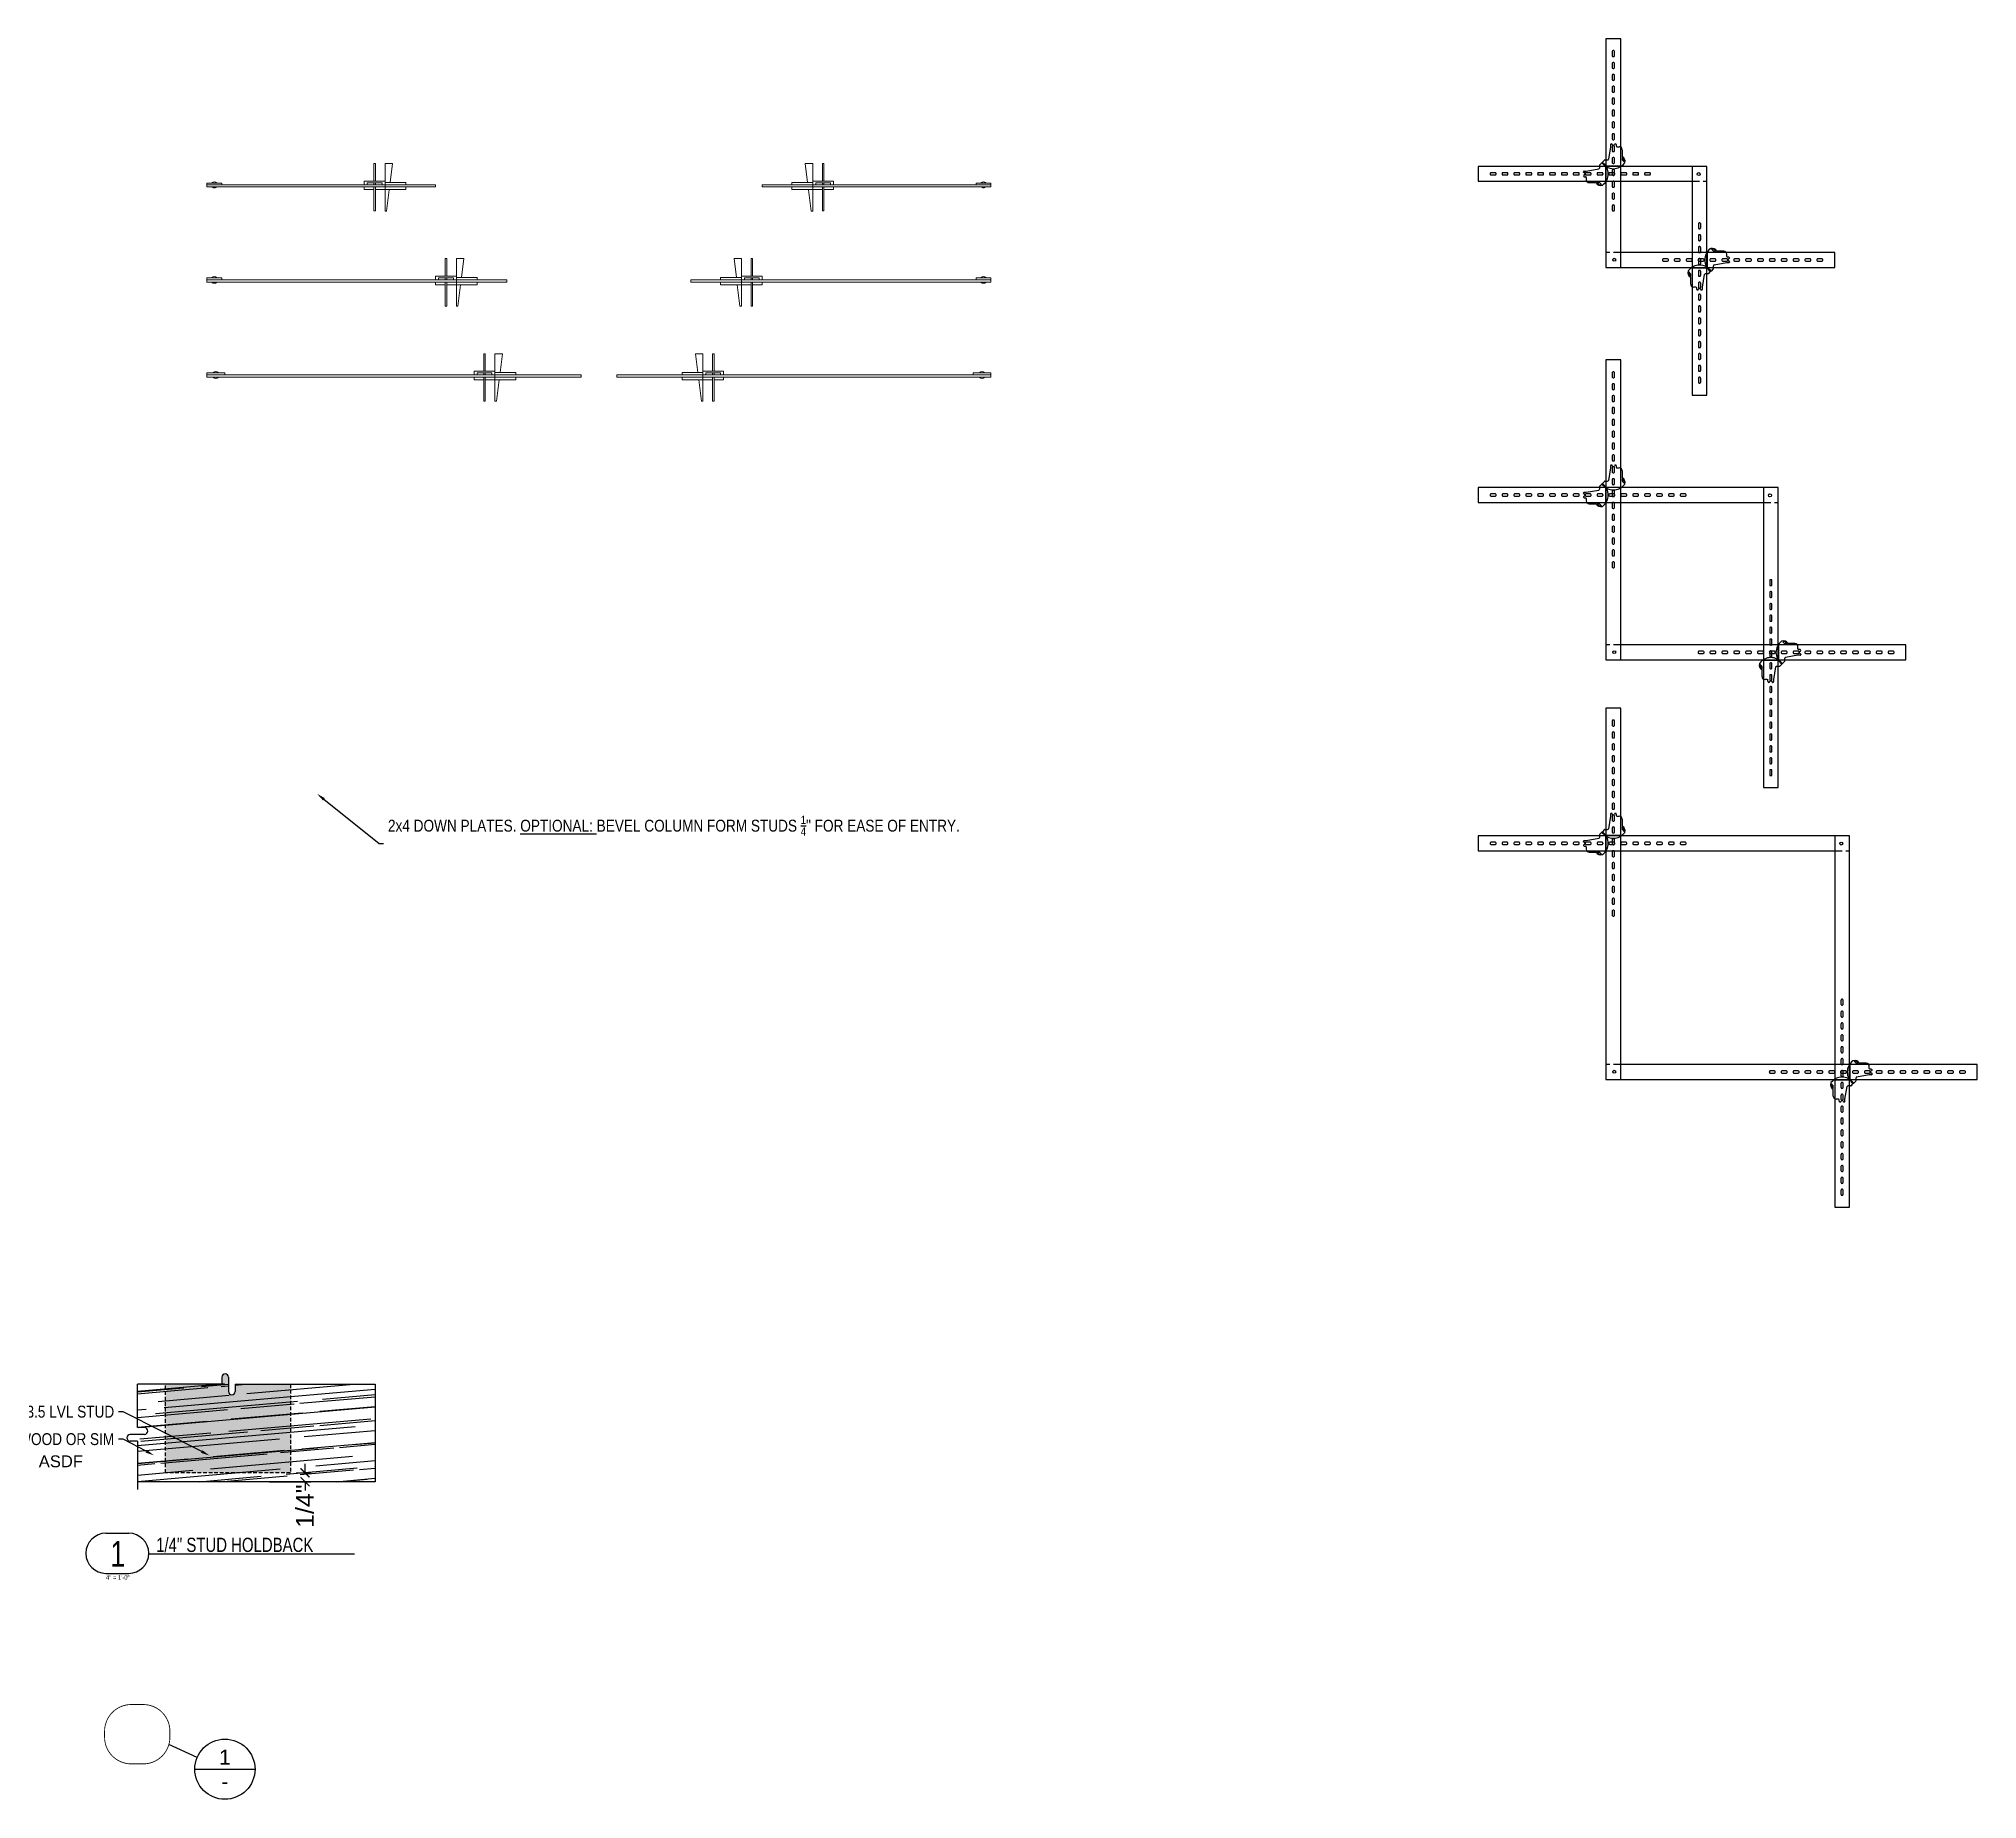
# Model space of a CAD drawing. Header units: inches. Extents: x 2832 to 8547, y -592 to 860.
# Drawn here: x 3440.4 to 3766.7, y -511.2 to -214.8 of the extents above; entities that cross this region are included whole.
import ezdxf
from ezdxf import colors
from ezdxf.entities.mleader import LeaderData, LeaderLine
from ezdxf.enums import TextEntityAlignment as Align
from ezdxf.math import Vec2, Vec3

# ---------------------------------------------------------------- set-up
doc = ezdxf.new("R2010")
doc.units = ezdxf.units.IN
doc.header["$LTSCALE"] = 5
doc.header["$MEASUREMENT"] = 0
doc.header["$PDMODE"] = 3
doc.header["$PDSIZE"] = 5
for name, pattern in [('DASHDOT', [1, 0.5, -0.25, 0, -0.25]), ('HIDDEN', [0.375, 0.25, -0.125]), ('HIDDEN2', [0.1875, 0.125, -0.0625])]:
    doc.linetypes.add(name, pattern=pattern)
for name, color, linetype in [('BREAK', 7, 'Continuous'), ('FMTEXTA', 4, 'Continuous'), ('FORM', 5, 'Continuous'), ('HATCH', 103, 'Continuous'), ('NOTES', 5, 'Continuous'), ('PLYA', 4, 'Continuous')]:
    doc.layers.add(name, color=color, linetype=linetype)
doc.layers.add('Hardware', color=5, linetype='Continuous', lineweight=18)
doc.layers.add('SHADE', color=23, linetype='Continuous', transparency=0.5)
doc.styles.add('ARIAL', font='arial.ttf')
doc.styles.add('Arial Narrow', font='ARIALN.TTF', dxfattribs={"height": 1.5})
doc.styles.add('ARIAL Variable', font='arial.ttf', dxfattribs={"width": 0.75})
doc.styles.add('hb', font='helvbold.shx', dxfattribs={"width": 0.625, "height": 12})
doc.styles.add('S', font='arial.ttf', dxfattribs={"height": 2})
doc.styles.add('VBA_txt', font='arial.ttf', dxfattribs={"height": 2})
doc.dimstyles.new('VBA_Dimstyle', dxfattribs={"dimtxt": 2, "dimasz": 1.5, "dimexe": 1, "dimexo": 1, "dimgap": 1, "dimtad": 0, "dimdec": 4, "dimrnd": 0.125, "dimzin": 3, "dimdsep": 46, "dimlunit": 4, "dimtxsty": 'VBA_txt', "dimblk": 'ARCHTICK', "dimcen": 0.09, "dimdle": 1, "dimclrd": 151, "dimclre": 150, "dimclrt": 150, "dimadec": 0, "dimazin": 0, "dimtfac": 1, "dimtdec": 4, "dimtofl": 0, "dimtmove": 0, "dimatfit": 3, "dimfxl": 1, "dimfrac": 1, "dimtolj": 1, "dimtzin": 0, "dimarcsym": 0})

msp = doc.modelspace()

# ---------------------------------------------------------------- texts
at = {"layer": 'FORM', "insert": (3440.35142, -453.31813), "char_height": 2, "attachment_point": 1, "style": 'VBA_txt'}
msp.add_mtext_dynamic_manual_height_columns('ASDF', width=36.580759, gutter_width=10, heights=[0], dxfattribs=at)

# ---------------------------------------------------------------- blocks, each defined once
blk = doc.blocks.new('*U838')
at = {"layer": 'Hardware'}
for points in [[(37.88, 0.64), (37.88, 3.59), (37.62, 3.59), (37.62, 0.64)], [(40.36, 0.44), (40.75, 3.59), (39.5, 3.59), (39.5, -4.41), (39.75, -4.41), (40.2, -0.81)], [(36, 0), (36, 0.64), (39.5, 0.64), (39.5, 0)], [(36.5, 0), (36.5, 0.38), (39, 0.38), (39, 0)], [(37.62, 0.38), (37.62, 0)], [(37.88, 0), (37.88, 0.38)], [(39.5, 0), (39.5, 0.44), (43, 0.44), (43, 0)], [(36, -0.38), (36, -0.81), (37.62, -0.81)], [(37.62, -0.38), (37.62, -4.41), (37.88, -4.41), (37.88, -0.38)], [(37.88, -0.81), (39.5, -0.81), (39.5, -0.38)], [(39.5, -0.38), (39.5, -0.81), (43, -0.81), (43, -0.38)]]:
    blk.add_lwpolyline(points, dxfattribs=at)
for points in [[(-2.5, 0), (0, 0), (0, 0.38), (-2.5, 0.38)], [(-2.5, -0.38), (48, -0.38), (48, 0), (-2.5, 0)], [(36.5, 0), (39, 0), (39, 0.38), (36.5, 0.38)]]:
    blk.add_lwpolyline(points, close=True, dxfattribs=at)
for centre, start, end in [((-1.25, -0.03), 42.4458, 137.5542), ((-1.25, 0.03), 222.4458, 317.5542)]:
    blk.add_arc(centre, 0.595, start, end, dxfattribs=at)
blk = doc.blocks.new('*U836')
at = {"layer": 'Hardware'}
for points in [[(25.88, 0.64), (25.88, 3.59), (25.62, 3.59), (25.62, 0.64)], [(28.36, 0.44), (28.75, 3.59), (27.5, 3.59), (27.5, -4.41), (27.75, -4.41), (28.2, -0.81)], [(24, 0), (24, 0.64), (27.5, 0.64), (27.5, 0)], [(24.5, 0), (24.5, 0.38), (27, 0.38), (27, 0)], [(25.62, 0.38), (25.62, 0)], [(25.88, 0), (25.88, 0.38)], [(27.5, 0), (27.5, 0.44), (31, 0.44), (31, 0)], [(24, -0.31), (24, -0.75), (25.62, -0.75)], [(25.62, -0.31), (25.62, -4.34), (25.88, -4.34), (25.88, -0.31)], [(25.88, -0.75), (27.5, -0.75), (27.5, -0.31)], [(27.5, -0.31), (27.5, -0.75), (31, -0.75), (31, -0.31)]]:
    blk.add_lwpolyline(points, dxfattribs=at)
for points in [[(-2.5, 0), (0, 0), (0, 0.31), (-2.5, 0.31)], [(-2.5, -0.31), (36, -0.31), (36, 0), (-2.5, 0)], [(24.5, 0), (27, 0), (27, 0.38), (24.5, 0.38)]]:
    blk.add_lwpolyline(points, close=True, dxfattribs=at)
for centre, start, end in [((-1.25, -0.09), 42.4458, 137.5542), ((-1.25, 0.09), 222.4458, 317.5542)]:
    blk.add_arc(centre, 0.595, start, end, dxfattribs=at)
blk = doc.blocks.new('*U837')
at = {"layer": 'Hardware'}
for points in [[(43.88, 0.64), (43.88, 3.59), (43.62, 3.59), (43.62, 0.64)], [(46.36, 0.44), (46.75, 3.59), (45.5, 3.59), (45.5, -4.41), (45.75, -4.41), (46.2, -0.81)], [(42, 0), (42, 0.64), (45.5, 0.64), (45.5, 0)], [(42.5, 0), (42.5, 0.38), (45, 0.38), (45, 0)], [(43.62, 0.38), (43.62, 0)], [(43.88, 0), (43.88, 0.38)], [(45.5, 0), (45.5, 0.44), (49, 0.44), (49, 0)], [(42, -0.38), (42, -0.81), (43.62, -0.81)], [(43.62, -0.38), (43.62, -4.41), (43.88, -4.41), (43.88, -0.38)], [(43.88, -0.81), (45.5, -0.81), (45.5, -0.38)], [(45.5, -0.38), (45.5, -0.81), (49, -0.81), (49, -0.38)]]:
    blk.add_lwpolyline(points, dxfattribs=at)
for points in [[(-3, 0), (0, 0), (0, 0.38), (-3, 0.38)], [(-3, -0.38), (60, -0.38), (60, 0), (-3, 0)], [(42.5, 0), (45, 0), (45, 0.38), (42.5, 0.38)]]:
    blk.add_lwpolyline(points, close=True, dxfattribs=at)
for centre, start, end in [((-1.5, -0.03), 42.4458, 137.5542), ((-1.5, 0.03), 222.4458, 317.5542)]:
    blk.add_arc(centre, 0.595, start, end, dxfattribs=at)
blk = doc.blocks.new('*U842')
for p, q in [((-2.5, 48), (-2.5, -2.5)), ((0, 48), (-2.5, 48)), ((0, -2.5), (0, 48)), ((-24, 26.5), (-24, 24)), ((26.5, 26.5), (-24, 26.5)), ((24, 26.5), (24, -24)), ((26.5, -24), (26.5, 26.5)), ((-24, 24), (24, 24)), ((48, 0), (0, 0)), ((48, -2.5), (48, 0)), ((-2.5, -2.5), (48, -2.5)), ((24, -24), (26.5, -24))]:
    blk.add_line(p, q)
at = {"ltscale": 0.1}
for p, q in [((-1.44, 45.88), (-1.44, 45.12)), ((-1.19, 46), (-1.31, 46)), ((-1.06, 45.12), (-1.06, 45.88)), ((-1.44, 43.88), (-1.44, 43.12)), ((-1.31, 45), (-1.19, 45)), ((-1.19, 44), (-1.31, 44)), ((-1.31, 43), (-1.19, 43)), ((-1.06, 43.12), (-1.06, 43.88)), ((-1.44, 41.88), (-1.44, 41.12)), ((-1.44, 39.88), (-1.44, 39.12)), ((-1.19, 42), (-1.31, 42)), ((-1.31, 41), (-1.19, 41)), ((-1.19, 40), (-1.31, 40)), ((-1.06, 41.12), (-1.06, 41.88)), ((-1.06, 39.12), (-1.06, 39.88)), ((-1.44, 37.88), (-1.44, 37.12)), ((-1.31, 39), (-1.19, 39)), ((-1.19, 38), (-1.31, 38)), ((-1.31, 37), (-1.19, 37)), ((-1.19, 36), (-1.31, 36)), ((-1.06, 37.12), (-1.06, 37.88)), ((-1.44, 35.88), (-1.44, 35.12)), ((-1.44, 33.88), (-1.44, 33.12)), ((-1.31, 35), (-1.19, 35)), ((-1.19, 34), (-1.31, 34)), ((-1.31, 33), (-1.19, 33)), ((-1.06, 35.12), (-1.06, 35.88)), ((-1.06, 33.12), (-1.06, 33.88)), ((-1.73, 29.82), (-2.1, 27.7)), ((-1.73, 30.17), (-1.73, 29.82)), ((-1.56, 30.3), (-1.6, 30.3)), ((-1.44, 31.88), (-1.44, 31.12)), ((-1.44, 30.17), (-1.44, 30.17)), ((-1.44, 29.88), (-1.44, 29.12)), ((-1.19, 32), (-1.31, 32)), ((-1.31, 31), (-1.19, 31)), ((-1.31, 30.05), (-1.19, 30.05)), ((-1.19, 30), (-1.31, 30)), ((-1.06, 31.12), (-1.06, 31.88)), ((-1.06, 30.17), (-1.06, 30.17)), ((-1.06, 29.12), (-1.06, 29.88)), ((-0.94, 30.3), (-0.9, 30.3)), ((-0.77, 30.17), (-0.77, 29.95)), ((-0.65, 29.82), (-0.27, 29.82)), ((-3.6, 26.73), (-3.6, 26.73)), ((-3.6, 26.68), (-3.6, 26.22)), ((-3.56, 26.77), (-3.21, 27.11)), ((-2.77, 27.56), (-3.11, 27.21)), ((-2.73, 27.6), (-2.73, 27.6)), ((-2.68, 27.6), (-2.22, 27.6)), ((0.1, 26.55), (-2.6, 26.55)), ((-2.55, 23.9), (-2.55, 26.6)), ((0.03, 26.5), (-2.53, 26.5)), ((-2.5, 23.97), (-2.5, 26.53)), ((-1.44, 27.88), (-1.44, 27.12)), ((-1.31, 29), (-1.19, 29)), ((-1.19, 28), (-1.31, 28)), ((-1.31, 27), (-1.19, 27)), ((-1.06, 27.12), (-1.06, 27.88)), ((0.23, 29.32), (0.23, 28.14)), ((0.23, 28), (0.23, 27.65)), ((0.27, 27.56), (0.56, 27.27)), ((-22, 25.31), (-22, 25.19)), ((-21.13, 25.44), (-21.88, 25.44)), ((-21.88, 25.06), (-21.13, 25.06)), ((-21, 25.19), (-21, 25.31)), ((-20, 25.31), (-20, 25.19)), ((-19.13, 25.44), (-19.88, 25.44)), ((-19.88, 25.06), (-19.13, 25.06)), ((-19, 25.19), (-19, 25.31)), ((-18, 25.31), (-18, 25.19)), ((-17.13, 25.44), (-17.88, 25.44)), ((-17.88, 25.06), (-17.13, 25.06)), ((-17, 25.19), (-17, 25.31)), ((-16, 25.31), (-16, 25.19)), ((-15.13, 25.44), (-15.88, 25.44)), ((-15.88, 25.06), (-15.13, 25.06)), ((-15, 25.19), (-15, 25.31)), ((-14, 25.31), (-14, 25.19)), ((-13.13, 25.44), (-13.88, 25.44)), ((-13.88, 25.06), (-13.13, 25.06)), ((-13, 25.19), (-13, 25.31)), ((-12, 25.31), (-12, 25.19)), ((-11.13, 25.44), (-11.88, 25.44)), ((-11.88, 25.06), (-11.13, 25.06)), ((-11, 25.19), (-11, 25.31)), ((-10, 25.31), (-10, 25.19)), ((-9.13, 25.44), (-9.88, 25.44)), ((-9.88, 25.06), (-9.13, 25.06)), ((-9, 25.19), (-9, 25.31)), ((-8, 25.31), (-8, 25.19)), ((-7.13, 25.44), (-7.88, 25.44)), ((-7.88, 25.06), (-7.13, 25.06)), ((-7, 25.19), (-7, 25.31)), ((-6.3, 25.56), (-6.3, 25.6)), ((-6.3, 24.94), (-6.3, 24.9)), ((-6.17, 25.73), (-5.82, 25.73)), ((-6.17, 25.44), (-6.17, 25.44)), ((-6.17, 25.06), (-6.17, 25.06)), ((-6.17, 24.77), (-5.95, 24.77)), ((-6.05, 25.31), (-6.05, 25.19)), ((-6, 25.31), (-6, 25.19)), ((-5.13, 25.44), (-5.88, 25.44)), ((-5.88, 25.06), (-5.13, 25.06)), ((-5.82, 25.73), (-3.7, 26.1)), ((-5.82, 24.65), (-5.82, 24.27)), ((-5.32, 23.77), (-4.14, 23.77)), ((-5, 25.19), (-5, 25.31)), ((-4, 25.31), (-4, 25.19)), ((-4, 23.77), (-3.65, 23.77)), ((-3.13, 25.44), (-3.88, 25.44)), ((-3.88, 25.06), (-3.13, 25.06)), ((-3.56, 23.73), (-3.27, 23.44)), ((-3, 25.19), (-3, 25.31)), ((-2, 25.31), (-2, 25.19)), ((-1.13, 25.44), (-1.88, 25.44)), ((-1.88, 25.06), (-1.13, 25.06)), ((-1.44, 25.88), (-1.44, 25.12)), ((-1.44, 23.88), (-1.44, 23.12)), ((-1.19, 26), (-1.31, 26)), ((-1.31, 25), (-1.19, 25)), ((-1.19, 24), (-1.31, 24)), ((-1.31, 23), (-1.19, 23)), ((-1.06, 25.12), (-1.06, 25.88)), ((-1.06, 23.12), (-1.06, 23.88)), ((-1, 25.19), (-1, 25.31)), ((0, 25.31), (0, 25.19)), ((0.87, 25.44), (0.12, 25.44)), ((0.12, 25.06), (0.87, 25.06)), ((1, 25.19), (1, 25.31)), ((2, 25.31), (2, 25.19)), ((2.87, 25.44), (2.12, 25.44)), ((2.12, 25.06), (2.87, 25.06)), ((3, 25.19), (3, 25.31)), ((4, 25.31), (4, 25.19)), ((4.87, 25.44), (4.12, 25.44)), ((4.12, 25.06), (4.87, 25.06)), ((5, 25.19), (5, 25.31)), ((6, 25.31), (6, 25.19)), ((6.87, 25.44), (6.12, 25.44)), ((6.12, 25.06), (6.87, 25.06)), ((7, 25.19), (7, 25.31)), ((8, 25.31), (8, 25.19)), ((8, 25.31), (8, 25.19)), ((8.87, 25.44), (8.12, 25.44)), ((8.87, 25.44), (8.12, 25.44)), ((8.12, 25.06), (8.87, 25.06)), ((8.12, 25.06), (8.87, 25.06)), ((9, 25.19), (9, 25.31)), ((9, 25.19), (9, 25.31)), ((10, 25.31), (10, 25.19)), ((10, 25.31), (10, 25.19)), ((10.87, 25.44), (10.12, 25.44)), ((10.87, 25.44), (10.12, 25.44)), ((10.12, 25.06), (10.87, 25.06)), ((10.12, 25.06), (10.87, 25.06)), ((11, 25.19), (11, 25.31)), ((11, 25.19), (11, 25.31)), ((-1.44, 21.88), (-1.44, 21.12)), ((-1.44, 19.88), (-1.44, 19.12)), ((-1.19, 22), (-1.31, 22)), ((-1.31, 21), (-1.19, 21)), ((-1.19, 20), (-1.31, 20)), ((-1.06, 21.12), (-1.06, 21.88)), ((-1.06, 19.12), (-1.06, 19.88)), ((-1.44, 17.88), (-1.44, 17.12)), ((-1.31, 19), (-1.19, 19)), ((-1.19, 18), (-1.31, 18)), ((-1.31, 17), (-1.19, 17)), ((-1.06, 17.12), (-1.06, 17.88)), ((-1.44, 15.88), (-1.44, 15.12)), ((-1.44, 15.88), (-1.44, 15.12)), ((-1.44, 13.88), (-1.44, 13.12)), ((-1.44, 13.88), (-1.44, 13.12)), ((-1.19, 16), (-1.31, 16)), ((-1.19, 16), (-1.31, 16)), ((-1.31, 15), (-1.19, 15)), ((-1.31, 15), (-1.19, 15)), ((-1.19, 14), (-1.31, 14)), ((-1.19, 14), (-1.31, 14)), ((-1.06, 15.12), (-1.06, 15.88)), ((-1.06, 15.12), (-1.06, 15.88)), ((-1.06, 13.12), (-1.06, 13.88)), ((-1.06, 13.12), (-1.06, 13.88)), ((-1.31, 13), (-1.19, 13)), ((-1.31, 13), (-1.19, 13)), ((25.06, 10.87), (25.06, 10.12)), ((25.06, 10.87), (25.06, 10.12)), ((25.31, 11), (25.19, 11)), ((25.31, 11), (25.19, 11)), ((25.19, 10), (25.31, 10)), ((25.19, 10), (25.31, 10)), ((25.44, 10.12), (25.44, 10.87)), ((25.44, 10.12), (25.44, 10.87)), ((25.06, 8.87), (25.06, 8.12)), ((25.06, 8.87), (25.06, 8.12)), ((25.06, 6.87), (25.06, 6.12)), ((25.31, 9), (25.19, 9)), ((25.31, 9), (25.19, 9)), ((25.19, 8), (25.31, 8)), ((25.19, 8), (25.31, 8)), ((25.31, 7), (25.19, 7)), ((25.44, 8.12), (25.44, 8.87)), ((25.44, 8.12), (25.44, 8.87)), ((25.44, 6.12), (25.44, 6.87)), ((25.06, 4.87), (25.06, 4.12)), ((25.19, 6), (25.31, 6)), ((25.31, 5), (25.19, 5)), ((25.19, 4), (25.31, 4)), ((25.44, 4.12), (25.44, 4.87)), ((25.06, 2.87), (25.06, 2.12)), ((25.06, 0.87), (25.06, 0.12)), ((25.31, 3), (25.19, 3)), ((25.19, 2), (25.31, 2)), ((25.31, 1), (25.19, 1)), ((25.19, 0), (25.31, 0)), ((25.44, 2.12), (25.44, 2.87)), ((25.44, 0.12), (25.44, 0.87)), ((26.5, 0.03), (26.5, -2.53)), ((26.55, 0.1), (26.55, -2.6)), ((27.56, 0.27), (27.27, 0.56)), ((28, 0.23), (27.65, 0.23)), ((29.32, 0.23), (28.14, 0.23)), ((13, -1.19), (13, -1.31)), ((13, -1.19), (13, -1.31)), ((13.88, -1.06), (13.12, -1.06)), ((13.88, -1.06), (13.12, -1.06)), ((13.12, -1.44), (13.88, -1.44)), ((13.12, -1.44), (13.88, -1.44)), ((14, -1.31), (14, -1.19)), ((14, -1.31), (14, -1.19)), ((15, -1.19), (15, -1.31)), ((15, -1.19), (15, -1.31)), ((15.88, -1.06), (15.12, -1.06)), ((15.88, -1.06), (15.12, -1.06)), ((15.12, -1.44), (15.88, -1.44)), ((15.12, -1.44), (15.88, -1.44)), ((16, -1.31), (16, -1.19)), ((16, -1.31), (16, -1.19)), ((17, -1.19), (17, -1.31)), ((17.88, -1.06), (17.12, -1.06)), ((17.12, -1.44), (17.88, -1.44)), ((18, -1.31), (18, -1.19)), ((19, -1.19), (19, -1.31)), ((19.88, -1.06), (19.12, -1.06)), ((19.12, -1.44), (19.88, -1.44)), ((20, -1.31), (20, -1.19)), ((21, -1.19), (21, -1.31)), ((21.88, -1.06), (21.12, -1.06)), ((21.12, -1.44), (21.88, -1.44)), ((22, -1.31), (22, -1.19)), ((23, -1.19), (23, -1.31)), ((23.88, -1.06), (23.12, -1.06)), ((23.12, -1.44), (23.88, -1.44)), ((23.9, -2.55), (26.6, -2.55)), ((23.97, -2.5), (26.53, -2.5)), ((24, -1.31), (24, -1.19)), ((25, -1.19), (25, -1.31)), ((25.06, -1.13), (25.06, -1.88)), ((25.06, -3.13), (25.06, -3.88)), ((25.88, -1.06), (25.12, -1.06)), ((25.12, -1.44), (25.88, -1.44)), ((25.31, -1), (25.19, -1)), ((25.19, -2), (25.31, -2)), ((25.31, -3), (25.19, -3)), ((25.44, -1.88), (25.44, -1.13)), ((25.44, -3.88), (25.44, -3.13)), ((26, -1.31), (26, -1.19)), ((26.77, -3.56), (27.11, -3.21)), ((27, -1.19), (27, -1.31)), ((27.88, -1.06), (27.12, -1.06)), ((27.12, -1.44), (27.88, -1.44)), ((27.56, -2.77), (27.21, -3.11)), ((27.6, -2.68), (27.6, -2.22)), ((27.6, -2.73), (27.6, -2.73)), ((29.82, -1.73), (27.7, -2.1)), ((28, -1.31), (28, -1.19)), ((29, -1.19), (29, -1.31)), ((29.88, -1.06), (29.12, -1.06)), ((29.12, -1.44), (29.88, -1.44)), ((29.82, -0.65), (29.82, -0.27)), ((30.17, -1.73), (29.82, -1.73)), ((30.17, -0.77), (29.95, -0.77)), ((30, -1.31), (30, -1.19)), ((30.05, -1.31), (30.05, -1.19)), ((30.17, -1.06), (30.17, -1.06)), ((30.17, -1.44), (30.17, -1.44)), ((30.3, -0.94), (30.3, -0.9)), ((30.3, -1.56), (30.3, -1.6)), ((31, -1.19), (31, -1.31)), ((31.88, -1.06), (31.12, -1.06)), ((31.12, -1.44), (31.88, -1.44)), ((32, -1.31), (32, -1.19)), ((33, -1.19), (33, -1.31)), ((33.88, -1.06), (33.12, -1.06)), ((33.12, -1.44), (33.88, -1.44)), ((34, -1.31), (34, -1.19)), ((35, -1.19), (35, -1.31)), ((35.88, -1.06), (35.12, -1.06)), ((35.12, -1.44), (35.88, -1.44)), ((36, -1.31), (36, -1.19)), ((37, -1.19), (37, -1.31)), ((37.88, -1.06), (37.12, -1.06)), ((37.12, -1.44), (37.88, -1.44)), ((38, -1.31), (38, -1.19)), ((39, -1.19), (39, -1.31)), ((39.88, -1.06), (39.12, -1.06)), ((39.12, -1.44), (39.88, -1.44)), ((40, -1.31), (40, -1.19)), ((41, -1.19), (41, -1.31)), ((41.88, -1.06), (41.12, -1.06)), ((41.12, -1.44), (41.88, -1.44)), ((42, -1.31), (42, -1.19)), ((43, -1.19), (43, -1.31)), ((43.88, -1.06), (43.12, -1.06)), ((43.12, -1.44), (43.88, -1.44)), ((44, -1.31), (44, -1.19)), ((45, -1.19), (45, -1.31)), ((45.88, -1.06), (45.12, -1.06)), ((45.12, -1.44), (45.88, -1.44)), ((46, -1.31), (46, -1.19)), ((23.73, -3.56), (23.44, -3.27)), ((23.77, -4), (23.77, -3.65)), ((23.77, -5.32), (23.77, -4.14)), ((24.65, -5.82), (24.27, -5.82)), ((24.77, -6.17), (24.77, -5.95)), ((24.94, -6.3), (24.9, -6.3)), ((25.06, -5.13), (25.06, -5.88)), ((25.06, -6.17), (25.06, -6.17)), ((25.19, -4), (25.31, -4)), ((25.31, -5), (25.19, -5)), ((25.19, -6), (25.31, -6)), ((25.31, -6.05), (25.19, -6.05)), ((25.44, -5.88), (25.44, -5.13)), ((25.44, -6.17), (25.44, -6.17)), ((25.56, -6.3), (25.6, -6.3)), ((25.73, -5.82), (26.1, -3.7)), ((25.73, -6.17), (25.73, -5.82)), ((26.68, -3.6), (26.22, -3.6)), ((26.73, -3.6), (26.73, -3.6)), ((25.06, -7.13), (25.06, -7.88)), ((25.06, -9.13), (25.06, -9.88)), ((25.31, -7), (25.19, -7)), ((25.19, -8), (25.31, -8)), ((25.31, -9), (25.19, -9)), ((25.44, -7.88), (25.44, -7.13)), ((25.44, -9.88), (25.44, -9.13)), ((25.06, -11.13), (25.06, -11.88)), ((25.19, -10), (25.31, -10)), ((25.31, -11), (25.19, -11)), ((25.19, -12), (25.31, -12)), ((25.31, -13), (25.19, -13)), ((25.44, -11.88), (25.44, -11.13)), ((25.06, -13.13), (25.06, -13.88)), ((25.06, -15.13), (25.06, -15.88)), ((25.19, -14), (25.31, -14)), ((25.31, -15), (25.19, -15)), ((25.19, -16), (25.31, -16)), ((25.44, -13.88), (25.44, -13.13)), ((25.44, -15.88), (25.44, -15.13)), ((25.06, -17.13), (25.06, -17.88)), ((25.06, -19.13), (25.06, -19.88)), ((25.31, -17), (25.19, -17)), ((25.19, -18), (25.31, -18)), ((25.31, -19), (25.19, -19)), ((25.44, -17.88), (25.44, -17.13)), ((25.44, -19.88), (25.44, -19.13)), ((25.06, -21.13), (25.06, -21.88)), ((25.19, -20), (25.31, -20)), ((25.31, -21), (25.19, -21)), ((25.19, -22), (25.31, -22)), ((25.44, -21.88), (25.44, -21.13))]:
    blk.add_line(p, q, dxfattribs=at)
at = {"linetype": 'HIDDEN'}
for p, q in [((24, 24), (26.5, 24)), ((0, 0), (-2.5, 0))]:
    blk.add_line(p, q, dxfattribs=at)
for centre in [(25.11, 25.21), (-1.11, -1.21)]:
    blk.add_circle(centre, 0.25)
at = {"ltscale": 0.1}
for centre, radius, start, end in [((-1.31, 45.88), 0.125, 90, 180), ((-1.19, 45.88), 0.125, 0, 90), ((-1.31, 45.12), 0.125, 180, 270), ((-1.31, 43.88), 0.125, 90, 180), ((-1.31, 43.12), 0.125, 180, 270), ((-1.19, 45.12), 0.125, 270, 0), ((-1.19, 43.88), 0.125, 0, 90), ((-1.19, 43.12), 0.125, 270, 0), ((-1.31, 41.88), 0.125, 90, 180), ((-1.31, 41.12), 0.125, 180, 270), ((-1.31, 39.88), 0.125, 90, 180), ((-1.19, 41.88), 0.125, 0, 90), ((-1.19, 41.12), 0.125, 270, 0), ((-1.19, 39.88), 0.125, 0, 90), ((-1.31, 39.12), 0.125, 180, 270), ((-1.31, 37.88), 0.125, 90, 180), ((-1.31, 37.12), 0.125, 180, 270), ((-1.31, 35.88), 0.125, 90, 180), ((-1.19, 39.12), 0.125, 270, 0), ((-1.19, 37.88), 0.125, 0, 90), ((-1.19, 37.12), 0.125, 270, 0), ((-1.19, 35.88), 0.125, 0, 90), ((-1.31, 35.12), 0.125, 180, 270), ((-1.31, 33.88), 0.125, 90, 180), ((-1.31, 33.12), 0.125, 180, 270), ((-1.19, 35.12), 0.125, 270, 0), ((-1.19, 33.88), 0.125, 0, 90), ((-1.19, 33.12), 0.125, 270, 0), ((-1.6, 30.17), 0.125, 90, 180), ((-1.56, 30.17), 0.125, 0, 90), ((-1.31, 31.88), 0.125, 90, 180), ((-1.31, 31.12), 0.125, 180, 270), ((-1.31, 30.17), 0.125, 180, 270), ((-1.31, 29.88), 0.125, 90, 180), ((-1.19, 31.88), 0.125, 0, 90), ((-1.19, 31.12), 0.125, 270, 0), ((-1.19, 30.17), 0.125, 270, 0), ((-1.19, 29.88), 0.125, 0, 90), ((-0.94, 30.17), 0.125, 90, 180), ((-0.9, 30.17), 0.125, 0, 90), ((-0.65, 29.95), 0.125, 180, 270), ((-0.27, 29.32), 0.5, 0, 90), ((-3.72, 26.22), 0.125, 279.8856, 0), ((-3.47, 26.68), 0.125, 135, 180), ((-3.12, 27.03), 0.125, 52.5147, 135), ((-3.03, 27.12), 0.125, 135, 217.4853), ((-1.25, 28.48), 2.36, 217.4853, 322.5147), ((-4.48, 25.25), 2.36, 307.4853, 52.5147), ((-2.68, 27.47), 0.125, 90, 135), ((-2.22, 27.72), 0.125, 270, 350.1144), ((-1.31, 29.12), 0.125, 180, 270), ((-1.31, 27.88), 0.125, 90, 180), ((-1.31, 27.12), 0.125, 180, 270), ((-1.19, 29.12), 0.125, 270, 0), ((-1.19, 27.88), 0.125, 0, 90), ((-1.19, 27.12), 0.125, 270, 0), ((-0.11, 27.41), 0.811, 340.1025, 65.0925), ((-0.11, 27.41), 0.686, 348.1433, 60.1396), ((0.35, 27.65), 0.125, 180, 225), ((0.53, 27.12), 0.125, 322.5147, 3.7574), ((-21.88, 25.31), 0.125, 90, 180), ((-21.88, 25.19), 0.125, 180, 270), ((-21.13, 25.31), 0.125, 0, 90), ((-21.13, 25.19), 0.125, 270, 0), ((-19.88, 25.31), 0.125, 90, 180), ((-19.88, 25.19), 0.125, 180, 270), ((-19.13, 25.31), 0.125, 0, 90), ((-19.13, 25.19), 0.125, 270, 0), ((-17.88, 25.31), 0.125, 90, 180), ((-17.88, 25.19), 0.125, 180, 270), ((-17.13, 25.31), 0.125, 0, 90), ((-17.13, 25.19), 0.125, 270, 0), ((-15.88, 25.31), 0.125, 90, 180), ((-15.88, 25.19), 0.125, 180, 270), ((-15.13, 25.31), 0.125, 0, 90), ((-15.13, 25.19), 0.125, 270, 0), ((-13.88, 25.31), 0.125, 90, 180), ((-13.88, 25.19), 0.125, 180, 270), ((-13.13, 25.31), 0.125, 0, 90), ((-13.13, 25.19), 0.125, 270, 0), ((-11.88, 25.31), 0.125, 90, 180), ((-11.88, 25.19), 0.125, 180, 270), ((-11.13, 25.31), 0.125, 0, 90), ((-11.13, 25.19), 0.125, 270, 0), ((-9.88, 25.31), 0.125, 90, 180), ((-9.88, 25.19), 0.125, 180, 270), ((-9.13, 25.31), 0.125, 0, 90), ((-9.13, 25.19), 0.125, 270, 0), ((-7.88, 25.31), 0.125, 90, 180), ((-7.88, 25.19), 0.125, 180, 270), ((-7.13, 25.31), 0.125, 0, 90), ((-7.13, 25.19), 0.125, 270, 0), ((-6.17, 25.6), 0.125, 90, 180), ((-6.17, 25.56), 0.125, 180, 270), ((-6.17, 24.94), 0.125, 90, 180), ((-6.17, 24.9), 0.125, 180, 270), ((-6.17, 25.31), 0.125, 0, 90), ((-6.17, 25.19), 0.125, 270, 0), ((-5.88, 25.31), 0.125, 90, 180), ((-5.88, 25.19), 0.125, 180, 270), ((-5.95, 24.65), 0.125, 0, 90), ((-5.32, 24.27), 0.5, 180, 270), ((-5.13, 25.31), 0.125, 0, 90), ((-5.13, 25.19), 0.125, 270, 0), ((-3.41, 24.11), 0.811, 204.9075, 289.8975), ((-3.88, 25.31), 0.125, 90, 180), ((-3.88, 25.19), 0.125, 180, 270), ((-3.41, 24.11), 0.686, 209.8604, 281.8567), ((-3.65, 23.65), 0.125, 45, 90), ((-3.12, 23.47), 0.125, 266.2426, 307.4853), ((-3.13, 25.31), 0.125, 0, 90), ((-3.13, 25.19), 0.125, 270, 0), ((-1.88, 25.31), 0.125, 90, 180), ((-1.88, 25.19), 0.125, 180, 270), ((-1.31, 25.88), 0.125, 90, 180), ((-1.31, 25.12), 0.125, 180, 270), ((-1.31, 23.88), 0.125, 90, 180), ((-1.31, 23.12), 0.125, 180, 270), ((-1.19, 25.88), 0.125, 0, 90), ((-1.19, 25.12), 0.125, 270, 0), ((-1.19, 23.88), 0.125, 0, 90), ((-1.19, 23.12), 0.125, 270, 0), ((-1.13, 25.31), 0.125, 0, 90), ((-1.13, 25.19), 0.125, 270, 0), ((0.12, 25.31), 0.125, 90, 180), ((0.12, 25.19), 0.125, 180, 270), ((0.87, 25.31), 0.125, 0, 90), ((0.87, 25.19), 0.125, 270, 0), ((2.12, 25.31), 0.125, 90, 180), ((2.12, 25.19), 0.125, 180, 270), ((2.87, 25.31), 0.125, 0, 90), ((2.87, 25.19), 0.125, 270, 0), ((4.12, 25.31), 0.125, 90, 180), ((4.12, 25.19), 0.125, 180, 270), ((4.87, 25.31), 0.125, 0, 90), ((4.87, 25.19), 0.125, 270, 0), ((6.12, 25.31), 0.125, 90, 180), ((6.12, 25.19), 0.125, 180, 270), ((6.87, 25.31), 0.125, 0, 90), ((6.87, 25.19), 0.125, 270, 0), ((8.12, 25.31), 0.125, 90, 180), ((8.12, 25.31), 0.125, 90, 180), ((8.12, 25.19), 0.125, 180, 270), ((8.12, 25.19), 0.125, 180, 270), ((8.87, 25.31), 0.125, 0, 90), ((8.87, 25.31), 0.125, 0, 90), ((8.87, 25.19), 0.125, 270, 0), ((8.87, 25.19), 0.125, 270, 0), ((10.12, 25.31), 0.125, 90, 180), ((10.12, 25.31), 0.125, 90, 180), ((10.12, 25.19), 0.125, 180, 270), ((10.12, 25.19), 0.125, 180, 270), ((10.87, 25.31), 0.125, 0, 90), ((10.87, 25.31), 0.125, 0, 90), ((10.87, 25.19), 0.125, 270, 0), ((10.87, 25.19), 0.125, 270, 0), ((-1.31, 21.88), 0.125, 90, 180), ((-1.31, 21.12), 0.125, 180, 270), ((-1.31, 19.88), 0.125, 90, 180), ((-1.19, 21.88), 0.125, 0, 90), ((-1.19, 21.12), 0.125, 270, 0), ((-1.19, 19.88), 0.125, 0, 90), ((-1.31, 19.12), 0.125, 180, 270), ((-1.31, 17.88), 0.125, 90, 180), ((-1.31, 17.12), 0.125, 180, 270), ((-1.19, 19.12), 0.125, 270, 0), ((-1.19, 17.88), 0.125, 0, 90), ((-1.19, 17.12), 0.125, 270, 0), ((-1.31, 15.88), 0.125, 90, 180), ((-1.31, 15.88), 0.125, 90, 180), ((-1.31, 15.12), 0.125, 180, 270), ((-1.31, 15.12), 0.125, 180, 270), ((-1.31, 13.88), 0.125, 90, 180), ((-1.31, 13.88), 0.125, 90, 180), ((-1.31, 13.12), 0.125, 180, 270), ((-1.31, 13.12), 0.125, 180, 270), ((-1.19, 15.88), 0.125, 0, 90), ((-1.19, 15.88), 0.125, 0, 90), ((-1.19, 15.12), 0.125, 270, 0), ((-1.19, 15.12), 0.125, 270, 0), ((-1.19, 13.88), 0.125, 0, 90), ((-1.19, 13.88), 0.125, 0, 90), ((-1.19, 13.12), 0.125, 270, 0), ((-1.19, 13.12), 0.125, 270, 0), ((25.19, 10.87), 0.125, 90, 180), ((25.19, 10.87), 0.125, 90, 180), ((25.19, 10.12), 0.125, 180, 270), ((25.19, 10.12), 0.125, 180, 270), ((25.31, 10.87), 0.125, 0, 90), ((25.31, 10.87), 0.125, 0, 90), ((25.31, 10.12), 0.125, 270, 0), ((25.31, 10.12), 0.125, 270, 0), ((25.19, 8.87), 0.125, 90, 180), ((25.19, 8.87), 0.125, 90, 180), ((25.19, 8.12), 0.125, 180, 270), ((25.19, 8.12), 0.125, 180, 270), ((25.19, 6.87), 0.125, 90, 180), ((25.31, 8.87), 0.125, 0, 90), ((25.31, 8.87), 0.125, 0, 90), ((25.31, 8.12), 0.125, 270, 0), ((25.31, 8.12), 0.125, 270, 0), ((25.31, 6.87), 0.125, 0, 90), ((25.19, 6.12), 0.125, 180, 270), ((25.19, 4.87), 0.125, 90, 180), ((25.19, 4.12), 0.125, 180, 270), ((25.31, 6.12), 0.125, 270, 0), ((25.31, 4.87), 0.125, 0, 90), ((25.31, 4.12), 0.125, 270, 0), ((25.19, 2.87), 0.125, 90, 180), ((25.19, 2.12), 0.125, 180, 270), ((25.19, 0.87), 0.125, 90, 180), ((25.19, 0.12), 0.125, 180, 270), ((25.31, 2.87), 0.125, 0, 90), ((25.31, 2.12), 0.125, 270, 0), ((25.31, 0.87), 0.125, 0, 90), ((25.31, 0.12), 0.125, 270, 0), ((28.48, -1.25), 2.36, 127.4853, 232.5147), ((27.12, 0.53), 0.125, 86.2426, 127.4853), ((27.41, -0.11), 0.811, 24.9075, 109.8975), ((27.41, -0.11), 0.686, 29.8604, 101.8567), ((27.65, 0.35), 0.125, 225, 270), ((29.32, -0.27), 0.5, 0, 90), ((13.12, -1.19), 0.125, 90, 180), ((13.12, -1.19), 0.125, 90, 180), ((13.12, -1.31), 0.125, 180, 270), ((13.12, -1.31), 0.125, 180, 270), ((13.88, -1.19), 0.125, 0, 90), ((13.88, -1.19), 0.125, 0, 90), ((13.88, -1.31), 0.125, 270, 0), ((13.88, -1.31), 0.125, 270, 0), ((15.12, -1.19), 0.125, 90, 180), ((15.12, -1.19), 0.125, 90, 180), ((15.12, -1.31), 0.125, 180, 270), ((15.12, -1.31), 0.125, 180, 270), ((15.88, -1.19), 0.125, 0, 90), ((15.88, -1.19), 0.125, 0, 90), ((15.88, -1.31), 0.125, 270, 0), ((15.88, -1.31), 0.125, 270, 0), ((17.12, -1.19), 0.125, 90, 180), ((17.12, -1.31), 0.125, 180, 270), ((17.88, -1.19), 0.125, 0, 90), ((17.88, -1.31), 0.125, 270, 0), ((19.12, -1.19), 0.125, 90, 180), ((19.12, -1.31), 0.125, 180, 270), ((19.88, -1.19), 0.125, 0, 90), ((19.88, -1.31), 0.125, 270, 0), ((21.12, -1.19), 0.125, 90, 180), ((21.12, -1.31), 0.125, 180, 270), ((21.88, -1.19), 0.125, 0, 90), ((21.88, -1.31), 0.125, 270, 0), ((23.12, -1.19), 0.125, 90, 180), ((23.12, -1.31), 0.125, 180, 270), ((24.11, -3.41), 0.811, 160.1025, 245.0925), ((23.47, -3.12), 0.125, 142.5147, 183.7574), ((25.25, -4.48), 2.36, 37.4853, 142.5147), ((23.88, -1.19), 0.125, 0, 90), ((23.88, -1.31), 0.125, 270, 0), ((25.12, -1.19), 0.125, 90, 180), ((25.12, -1.31), 0.125, 180, 270), ((25.19, -1.13), 0.125, 90, 180), ((25.19, -1.88), 0.125, 180, 270), ((25.19, -3.13), 0.125, 90, 180), ((25.31, -1.13), 0.125, 0, 90), ((25.31, -1.88), 0.125, 270, 0), ((25.31, -3.13), 0.125, 0, 90), ((25.88, -1.19), 0.125, 0, 90), ((25.88, -1.31), 0.125, 270, 0), ((27.12, -1.19), 0.125, 90, 180), ((27.12, -1.31), 0.125, 180, 270), ((27.12, -3.03), 0.125, 232.5147, 315), ((27.03, -3.12), 0.125, 315, 37.4853), ((27.47, -2.68), 0.125, 315, 0), ((27.72, -2.22), 0.125, 99.8856, 180), ((27.88, -1.19), 0.125, 0, 90), ((27.88, -1.31), 0.125, 270, 0), ((29.12, -1.19), 0.125, 90, 180), ((29.12, -1.31), 0.125, 180, 270), ((29.95, -0.65), 0.125, 180, 270), ((29.88, -1.19), 0.125, 0, 90), ((29.88, -1.31), 0.125, 270, 0), ((30.17, -1.19), 0.125, 90, 180), ((30.17, -1.31), 0.125, 180, 270), ((30.17, -0.9), 0.125, 0, 90), ((30.17, -0.94), 0.125, 270, 0), ((30.17, -1.56), 0.125, 0, 90), ((30.17, -1.6), 0.125, 270, 0), ((31.12, -1.19), 0.125, 90, 180), ((31.12, -1.31), 0.125, 180, 270), ((31.88, -1.19), 0.125, 0, 90), ((31.88, -1.31), 0.125, 270, 0), ((33.12, -1.19), 0.125, 90, 180), ((33.12, -1.31), 0.125, 180, 270), ((33.88, -1.19), 0.125, 0, 90), ((33.88, -1.31), 0.125, 270, 0), ((35.12, -1.19), 0.125, 90, 180), ((35.12, -1.31), 0.125, 180, 270), ((35.88, -1.19), 0.125, 0, 90), ((35.88, -1.31), 0.125, 270, 0), ((37.12, -1.19), 0.125, 90, 180), ((37.12, -1.31), 0.125, 180, 270), ((37.88, -1.19), 0.125, 0, 90), ((37.88, -1.31), 0.125, 270, 0), ((39.12, -1.19), 0.125, 90, 180), ((39.12, -1.31), 0.125, 180, 270), ((39.88, -1.19), 0.125, 0, 90), ((39.88, -1.31), 0.125, 270, 0), ((41.12, -1.19), 0.125, 90, 180), ((41.12, -1.31), 0.125, 180, 270), ((41.88, -1.19), 0.125, 0, 90), ((41.88, -1.31), 0.125, 270, 0), ((43.12, -1.19), 0.125, 90, 180), ((43.12, -1.31), 0.125, 180, 270), ((43.88, -1.19), 0.125, 0, 90), ((43.88, -1.31), 0.125, 270, 0), ((45.12, -1.19), 0.125, 90, 180), ((45.12, -1.31), 0.125, 180, 270), ((45.88, -1.19), 0.125, 0, 90), ((45.88, -1.31), 0.125, 270, 0), ((24.11, -3.41), 0.686, 168.1433, 240.1396), ((23.65, -3.65), 0.125, 0, 45), ((24.27, -5.32), 0.5, 180, 270), ((24.65, -5.95), 0.125, 0, 90), ((24.9, -6.17), 0.125, 180, 270), ((24.94, -6.17), 0.125, 270, 0), ((25.19, -3.88), 0.125, 180, 270), ((25.19, -5.13), 0.125, 90, 180), ((25.19, -5.88), 0.125, 180, 270), ((25.19, -6.17), 0.125, 90, 180), ((25.31, -3.88), 0.125, 270, 0), ((25.31, -5.13), 0.125, 0, 90), ((25.31, -5.88), 0.125, 270, 0), ((25.31, -6.17), 0.125, 0, 90), ((25.56, -6.17), 0.125, 180, 270), ((25.6, -6.17), 0.125, 270, 0), ((26.22, -3.72), 0.125, 90, 170.1144), ((26.68, -3.47), 0.125, 270, 315), ((25.19, -7.13), 0.125, 90, 180), ((25.19, -7.88), 0.125, 180, 270), ((25.19, -9.13), 0.125, 90, 180), ((25.31, -7.13), 0.125, 0, 90), ((25.31, -7.88), 0.125, 270, 0), ((25.31, -9.13), 0.125, 0, 90), ((25.19, -9.88), 0.125, 180, 270), ((25.19, -11.13), 0.125, 90, 180), ((25.19, -11.88), 0.125, 180, 270), ((25.19, -13.13), 0.125, 90, 180), ((25.31, -9.88), 0.125, 270, 0), ((25.31, -11.13), 0.125, 0, 90), ((25.31, -11.88), 0.125, 270, 0), ((25.31, -13.13), 0.125, 0, 90), ((25.19, -13.88), 0.125, 180, 270), ((25.19, -15.13), 0.125, 90, 180), ((25.19, -15.88), 0.125, 180, 270), ((25.31, -13.88), 0.125, 270, 0), ((25.31, -15.13), 0.125, 0, 90), ((25.31, -15.88), 0.125, 270, 0), ((25.19, -17.13), 0.125, 90, 180), ((25.19, -17.88), 0.125, 180, 270), ((25.19, -19.13), 0.125, 90, 180), ((25.31, -17.13), 0.125, 0, 90), ((25.31, -17.88), 0.125, 270, 0), ((25.31, -19.13), 0.125, 0, 90), ((25.19, -19.88), 0.125, 180, 270), ((25.19, -21.13), 0.125, 90, 180), ((25.19, -21.88), 0.125, 180, 270), ((25.31, -19.88), 0.125, 270, 0), ((25.31, -21.13), 0.125, 0, 90), ((25.31, -21.88), 0.125, 270, 0)]:
    blk.add_arc(centre, radius, start, end, dxfattribs=at)
blk = doc.blocks.new('*U844')
for p, q in [((-2.5, 36), (-2.5, -2.5)), ((0, 36), (-2.5, 36)), ((0, -2.5), (0, 36)), ((-24, 14.5), (-24, 12)), ((14.5, 14.5), (-24, 14.5)), ((12, 14.5), (12, -24)), ((14.5, -24), (14.5, 14.5)), ((-24, 12), (12, 12)), ((36, 0), (0, 0)), ((36, -2.5), (36, 0)), ((-2.5, -2.5), (36, -2.5)), ((12, -24), (14.5, -24))]:
    blk.add_line(p, q)
at = {"ltscale": 0.1}
for p, q in [((-1.44, 33.88), (-1.44, 33.12)), ((-1.19, 34), (-1.31, 34)), ((-1.31, 33), (-1.19, 33)), ((-1.06, 33.12), (-1.06, 33.88)), ((-1.44, 31.88), (-1.44, 31.12)), ((-1.44, 29.88), (-1.44, 29.12)), ((-1.19, 32), (-1.31, 32)), ((-1.31, 31), (-1.19, 31)), ((-1.19, 30), (-1.31, 30)), ((-1.06, 31.12), (-1.06, 31.88)), ((-1.06, 29.12), (-1.06, 29.88)), ((-1.44, 27.88), (-1.44, 27.12)), ((-1.31, 29), (-1.19, 29)), ((-1.19, 28), (-1.31, 28)), ((-1.31, 27), (-1.19, 27)), ((-1.06, 27.12), (-1.06, 27.88)), ((-1.44, 25.88), (-1.44, 25.12)), ((-1.44, 23.88), (-1.44, 23.12)), ((-1.19, 26), (-1.31, 26)), ((-1.31, 25), (-1.19, 25)), ((-1.19, 24), (-1.31, 24)), ((-1.31, 23), (-1.19, 23)), ((-1.06, 25.12), (-1.06, 25.88)), ((-1.06, 23.12), (-1.06, 23.88)), ((-1.44, 21.88), (-1.44, 21.12)), ((-1.44, 19.88), (-1.44, 19.12)), ((-1.19, 22), (-1.31, 22)), ((-1.31, 21), (-1.19, 21)), ((-1.19, 20), (-1.31, 20)), ((-1.06, 21.12), (-1.06, 21.88)), ((-1.06, 19.12), (-1.06, 19.88)), ((-1.73, 17.82), (-2.1, 15.7)), ((-1.73, 18.17), (-1.73, 17.82)), ((-1.56, 18.3), (-1.6, 18.3)), ((-1.44, 18.17), (-1.44, 18.17)), ((-1.44, 17.88), (-1.44, 17.12)), ((-1.31, 19), (-1.19, 19)), ((-1.31, 18.05), (-1.19, 18.05)), ((-1.19, 18), (-1.31, 18)), ((-1.31, 17), (-1.19, 17)), ((-1.06, 18.17), (-1.06, 18.17)), ((-1.06, 17.12), (-1.06, 17.88)), ((-0.94, 18.3), (-0.9, 18.3)), ((-0.77, 18.17), (-0.77, 17.95)), ((-0.65, 17.82), (-0.27, 17.82)), ((0.23, 17.32), (0.23, 16.14)), ((-22, 13.31), (-22, 13.19)), ((-21.13, 13.44), (-21.88, 13.44)), ((-21.88, 13.06), (-21.13, 13.06)), ((-21, 13.19), (-21, 13.31)), ((-20, 13.31), (-20, 13.19)), ((-19.13, 13.44), (-19.88, 13.44)), ((-19.88, 13.06), (-19.13, 13.06)), ((-19, 13.19), (-19, 13.31)), ((-18, 13.31), (-18, 13.19)), ((-17.13, 13.44), (-17.88, 13.44)), ((-17.88, 13.06), (-17.13, 13.06)), ((-17, 13.19), (-17, 13.31)), ((-16, 13.31), (-16, 13.19)), ((-15.13, 13.44), (-15.88, 13.44)), ((-15.88, 13.06), (-15.13, 13.06)), ((-15, 13.19), (-15, 13.31)), ((-14, 13.31), (-14, 13.19)), ((-13.13, 13.44), (-13.88, 13.44)), ((-13.88, 13.06), (-13.13, 13.06)), ((-13, 13.19), (-13, 13.31)), ((-12, 13.31), (-12, 13.19)), ((-11.13, 13.44), (-11.88, 13.44)), ((-11.88, 13.06), (-11.13, 13.06)), ((-11, 13.19), (-11, 13.31)), ((-10, 13.31), (-10, 13.19)), ((-9.13, 13.44), (-9.88, 13.44)), ((-9.88, 13.06), (-9.13, 13.06)), ((-9, 13.19), (-9, 13.31)), ((-8, 13.31), (-8, 13.19)), ((-7.13, 13.44), (-7.88, 13.44)), ((-7.88, 13.06), (-7.13, 13.06)), ((-7, 13.19), (-7, 13.31)), ((-6.3, 13.56), (-6.3, 13.6)), ((-6.17, 13.73), (-5.82, 13.73)), ((-6.17, 13.44), (-6.17, 13.44)), ((-6.17, 13.06), (-6.17, 13.06)), ((-6.05, 13.31), (-6.05, 13.19)), ((-6, 13.31), (-6, 13.19)), ((-5.13, 13.44), (-5.88, 13.44)), ((-5.88, 13.06), (-5.13, 13.06)), ((-5.82, 13.73), (-3.7, 14.1)), ((-5, 13.19), (-5, 13.31)), ((-4, 13.31), (-4, 13.19)), ((-3.13, 13.44), (-3.88, 13.44)), ((-3.88, 13.06), (-3.13, 13.06)), ((-3.6, 14.73), (-3.6, 14.73)), ((-3.6, 14.68), (-3.6, 14.22)), ((-3.56, 14.77), (-3.21, 15.11)), ((-2.77, 15.56), (-3.11, 15.21)), ((-3, 13.19), (-3, 13.31)), ((-2.73, 15.6), (-2.73, 15.6)), ((-2.68, 15.6), (-2.22, 15.6)), ((0.1, 14.55), (-2.6, 14.55)), ((-2.55, 11.9), (-2.55, 14.6)), ((0.03, 14.5), (-2.53, 14.5)), ((-2.5, 11.97), (-2.5, 14.53)), ((-2, 13.31), (-2, 13.19)), ((-1.13, 13.44), (-1.88, 13.44)), ((-1.88, 13.06), (-1.13, 13.06)), ((-1.44, 15.88), (-1.44, 15.12)), ((-1.44, 13.88), (-1.44, 13.12)), ((-1.19, 16), (-1.31, 16)), ((-1.31, 15), (-1.19, 15)), ((-1.19, 14), (-1.31, 14)), ((-1.06, 15.12), (-1.06, 15.88)), ((-1.06, 13.12), (-1.06, 13.88)), ((-1, 13.19), (-1, 13.31)), ((0, 13.31), (0, 13.19)), ((0.87, 13.44), (0.12, 13.44)), ((0.12, 13.06), (0.87, 13.06)), ((0.23, 16), (0.23, 15.65)), ((0.27, 15.56), (0.56, 15.27)), ((1, 13.19), (1, 13.31)), ((2, 13.31), (2, 13.19)), ((2.87, 13.44), (2.12, 13.44)), ((2.12, 13.06), (2.87, 13.06)), ((3, 13.19), (3, 13.31)), ((4, 13.31), (4, 13.19)), ((4.87, 13.44), (4.12, 13.44)), ((4.12, 13.06), (4.87, 13.06)), ((5, 13.19), (5, 13.31)), ((-6.3, 12.94), (-6.3, 12.9)), ((-6.17, 12.77), (-5.95, 12.77)), ((-5.82, 12.65), (-5.82, 12.27)), ((-5.32, 11.77), (-4.14, 11.77)), ((-4, 11.77), (-3.65, 11.77)), ((-3.56, 11.73), (-3.27, 11.44)), ((-1.44, 11.88), (-1.44, 11.12)), ((-1.44, 9.88), (-1.44, 9.12)), ((-1.31, 13), (-1.19, 13)), ((-1.19, 12), (-1.31, 12)), ((-1.31, 11), (-1.19, 11)), ((-1.19, 10), (-1.31, 10)), ((-1.06, 11.12), (-1.06, 11.88)), ((-1.06, 9.12), (-1.06, 9.88)), ((-1.44, 7.88), (-1.44, 7.12)), ((-1.31, 9), (-1.19, 9)), ((-1.19, 8), (-1.31, 8)), ((-1.31, 7), (-1.19, 7)), ((-1.06, 7.12), (-1.06, 7.88)), ((13.06, 4.87), (13.06, 4.12)), ((13.31, 5), (13.19, 5)), ((13.19, 4), (13.31, 4)), ((13.44, 4.12), (13.44, 4.87)), ((13.06, 2.87), (13.06, 2.12)), ((13.06, 0.87), (13.06, 0.12)), ((13.31, 3), (13.19, 3)), ((13.19, 2), (13.31, 2)), ((13.31, 1), (13.19, 1)), ((13.19, 0), (13.31, 0)), ((13.44, 2.12), (13.44, 2.87)), ((13.44, 0.12), (13.44, 0.87)), ((14.5, 0.03), (14.5, -2.53)), ((14.55, 0.1), (14.55, -2.6)), ((15.56, 0.27), (15.27, 0.56)), ((16, 0.23), (15.65, 0.23)), ((17.32, 0.23), (16.14, 0.23)), ((7, -1.19), (7, -1.31)), ((7.88, -1.06), (7.12, -1.06)), ((7.12, -1.44), (7.88, -1.44)), ((8, -1.31), (8, -1.19)), ((9, -1.19), (9, -1.31)), ((9.88, -1.06), (9.12, -1.06)), ((9.12, -1.44), (9.88, -1.44)), ((10, -1.31), (10, -1.19)), ((11, -1.19), (11, -1.31)), ((11.88, -1.06), (11.12, -1.06)), ((11.12, -1.44), (11.88, -1.44)), ((11.9, -2.55), (14.6, -2.55)), ((11.97, -2.5), (14.53, -2.5)), ((12, -1.31), (12, -1.19)), ((13, -1.19), (13, -1.31)), ((13.06, -1.13), (13.06, -1.88)), ((13.06, -3.13), (13.06, -3.88)), ((13.88, -1.06), (13.12, -1.06)), ((13.12, -1.44), (13.88, -1.44)), ((13.31, -1), (13.19, -1)), ((13.19, -2), (13.31, -2)), ((13.31, -3), (13.19, -3)), ((13.44, -1.88), (13.44, -1.13)), ((13.44, -3.88), (13.44, -3.13)), ((14, -1.31), (14, -1.19)), ((14.77, -3.56), (15.11, -3.21)), ((15, -1.19), (15, -1.31)), ((15.88, -1.06), (15.12, -1.06)), ((15.12, -1.44), (15.88, -1.44)), ((15.56, -2.77), (15.21, -3.11)), ((15.6, -2.68), (15.6, -2.22)), ((15.6, -2.73), (15.6, -2.73)), ((17.82, -1.73), (15.7, -2.1)), ((16, -1.31), (16, -1.19)), ((17, -1.19), (17, -1.31)), ((17.88, -1.06), (17.12, -1.06)), ((17.12, -1.44), (17.88, -1.44)), ((17.82, -0.65), (17.82, -0.27)), ((18.17, -1.73), (17.82, -1.73)), ((18.17, -0.77), (17.95, -0.77)), ((18, -1.31), (18, -1.19)), ((18.05, -1.31), (18.05, -1.19)), ((18.17, -1.06), (18.17, -1.06)), ((18.17, -1.44), (18.17, -1.44)), ((18.3, -0.94), (18.3, -0.9)), ((18.3, -1.56), (18.3, -1.6)), ((19, -1.19), (19, -1.31)), ((19.88, -1.06), (19.12, -1.06)), ((19.12, -1.44), (19.88, -1.44)), ((20, -1.31), (20, -1.19)), ((21, -1.19), (21, -1.31)), ((21.88, -1.06), (21.12, -1.06)), ((21.12, -1.44), (21.88, -1.44)), ((22, -1.31), (22, -1.19)), ((23, -1.19), (23, -1.31)), ((23.88, -1.06), (23.12, -1.06)), ((23.12, -1.44), (23.88, -1.44)), ((24, -1.31), (24, -1.19)), ((25, -1.19), (25, -1.31)), ((25.88, -1.06), (25.12, -1.06)), ((25.12, -1.44), (25.88, -1.44)), ((26, -1.31), (26, -1.19)), ((27, -1.19), (27, -1.31)), ((27.88, -1.06), (27.12, -1.06)), ((27.12, -1.44), (27.88, -1.44)), ((28, -1.31), (28, -1.19)), ((29, -1.19), (29, -1.31)), ((29.88, -1.06), (29.12, -1.06)), ((29.12, -1.44), (29.88, -1.44)), ((30, -1.31), (30, -1.19)), ((31, -1.19), (31, -1.31)), ((31.88, -1.06), (31.12, -1.06)), ((31.12, -1.44), (31.88, -1.44)), ((32, -1.31), (32, -1.19)), ((33, -1.19), (33, -1.31)), ((33.88, -1.06), (33.12, -1.06)), ((33.12, -1.44), (33.88, -1.44)), ((34, -1.31), (34, -1.19)), ((11.73, -3.56), (11.44, -3.27)), ((11.77, -4), (11.77, -3.65)), ((11.77, -5.32), (11.77, -4.14)), ((12.65, -5.82), (12.27, -5.82)), ((12.77, -6.17), (12.77, -5.95)), ((12.94, -6.3), (12.9, -6.3)), ((13.06, -5.13), (13.06, -5.88)), ((13.06, -6.17), (13.06, -6.17)), ((13.19, -4), (13.31, -4)), ((13.31, -5), (13.19, -5)), ((13.19, -6), (13.31, -6)), ((13.31, -6.05), (13.19, -6.05)), ((13.44, -5.88), (13.44, -5.13)), ((13.44, -6.17), (13.44, -6.17)), ((13.56, -6.3), (13.6, -6.3)), ((13.73, -5.82), (14.1, -3.7)), ((13.73, -6.17), (13.73, -5.82)), ((14.68, -3.6), (14.22, -3.6)), ((14.73, -3.6), (14.73, -3.6)), ((13.06, -7.13), (13.06, -7.88)), ((13.06, -9.13), (13.06, -9.88)), ((13.31, -7), (13.19, -7)), ((13.19, -8), (13.31, -8)), ((13.31, -9), (13.19, -9)), ((13.44, -7.88), (13.44, -7.13)), ((13.44, -9.88), (13.44, -9.13)), ((13.06, -11.13), (13.06, -11.88)), ((13.19, -10), (13.31, -10)), ((13.31, -11), (13.19, -11)), ((13.19, -12), (13.31, -12)), ((13.31, -13), (13.19, -13)), ((13.44, -11.88), (13.44, -11.13)), ((13.06, -13.13), (13.06, -13.88)), ((13.06, -15.13), (13.06, -15.88)), ((13.19, -14), (13.31, -14)), ((13.31, -15), (13.19, -15)), ((13.19, -16), (13.31, -16)), ((13.44, -13.88), (13.44, -13.13)), ((13.44, -15.88), (13.44, -15.13)), ((13.06, -17.13), (13.06, -17.88)), ((13.06, -19.13), (13.06, -19.88)), ((13.31, -17), (13.19, -17)), ((13.19, -18), (13.31, -18)), ((13.31, -19), (13.19, -19)), ((13.44, -17.88), (13.44, -17.13)), ((13.44, -19.88), (13.44, -19.13)), ((13.06, -21.13), (13.06, -21.88)), ((13.19, -20), (13.31, -20)), ((13.31, -21), (13.19, -21)), ((13.19, -22), (13.31, -22)), ((13.44, -21.88), (13.44, -21.13))]:
    blk.add_line(p, q, dxfattribs=at)
at = {"linetype": 'HIDDEN'}
for p, q in [((12, 12), (14.5, 12)), ((0, 0), (-2.5, 0))]:
    blk.add_line(p, q, dxfattribs=at)
for centre in [(13.11, 13.21), (-1.11, -1.21)]:
    blk.add_circle(centre, 0.25)
at = {"ltscale": 0.1}
for centre, radius, start, end in [((-1.31, 33.88), 0.125, 90, 180), ((-1.31, 33.12), 0.125, 180, 270), ((-1.19, 33.88), 0.125, 0, 90), ((-1.19, 33.12), 0.125, 270, 0), ((-1.31, 31.88), 0.125, 90, 180), ((-1.31, 31.12), 0.125, 180, 270), ((-1.31, 29.88), 0.125, 90, 180), ((-1.19, 31.88), 0.125, 0, 90), ((-1.19, 31.12), 0.125, 270, 0), ((-1.19, 29.88), 0.125, 0, 90), ((-1.31, 29.12), 0.125, 180, 270), ((-1.31, 27.88), 0.125, 90, 180), ((-1.31, 27.12), 0.125, 180, 270), ((-1.19, 29.12), 0.125, 270, 0), ((-1.19, 27.88), 0.125, 0, 90), ((-1.19, 27.12), 0.125, 270, 0), ((-1.31, 25.88), 0.125, 90, 180), ((-1.31, 25.12), 0.125, 180, 270), ((-1.31, 23.88), 0.125, 90, 180), ((-1.31, 23.12), 0.125, 180, 270), ((-1.19, 25.88), 0.125, 0, 90), ((-1.19, 25.12), 0.125, 270, 0), ((-1.19, 23.88), 0.125, 0, 90), ((-1.19, 23.12), 0.125, 270, 0), ((-1.31, 21.88), 0.125, 90, 180), ((-1.31, 21.12), 0.125, 180, 270), ((-1.31, 19.88), 0.125, 90, 180), ((-1.19, 21.88), 0.125, 0, 90), ((-1.19, 21.12), 0.125, 270, 0), ((-1.19, 19.88), 0.125, 0, 90), ((-1.6, 18.17), 0.125, 90, 180), ((-1.56, 18.17), 0.125, 0, 90), ((-1.31, 19.12), 0.125, 180, 270), ((-1.31, 18.17), 0.125, 180, 270), ((-1.31, 17.88), 0.125, 90, 180), ((-1.31, 17.12), 0.125, 180, 270), ((-1.19, 19.12), 0.125, 270, 0), ((-1.19, 18.17), 0.125, 270, 0), ((-1.19, 17.88), 0.125, 0, 90), ((-1.19, 17.12), 0.125, 270, 0), ((-0.94, 18.17), 0.125, 90, 180), ((-0.9, 18.17), 0.125, 0, 90), ((-0.65, 17.95), 0.125, 180, 270), ((-0.27, 17.32), 0.5, 0, 90), ((-21.88, 13.31), 0.125, 90, 180), ((-21.88, 13.19), 0.125, 180, 270), ((-21.13, 13.31), 0.125, 0, 90), ((-21.13, 13.19), 0.125, 270, 0), ((-19.88, 13.31), 0.125, 90, 180), ((-19.88, 13.19), 0.125, 180, 270), ((-19.13, 13.31), 0.125, 0, 90), ((-19.13, 13.19), 0.125, 270, 0), ((-17.88, 13.31), 0.125, 90, 180), ((-17.88, 13.19), 0.125, 180, 270), ((-17.13, 13.31), 0.125, 0, 90), ((-17.13, 13.19), 0.125, 270, 0), ((-15.88, 13.31), 0.125, 90, 180), ((-15.88, 13.19), 0.125, 180, 270), ((-15.13, 13.31), 0.125, 0, 90), ((-15.13, 13.19), 0.125, 270, 0), ((-13.88, 13.31), 0.125, 90, 180), ((-13.88, 13.19), 0.125, 180, 270), ((-13.13, 13.31), 0.125, 0, 90), ((-13.13, 13.19), 0.125, 270, 0), ((-11.88, 13.31), 0.125, 90, 180), ((-11.88, 13.19), 0.125, 180, 270), ((-11.13, 13.31), 0.125, 0, 90), ((-11.13, 13.19), 0.125, 270, 0), ((-9.88, 13.31), 0.125, 90, 180), ((-9.88, 13.19), 0.125, 180, 270), ((-9.13, 13.31), 0.125, 0, 90), ((-9.13, 13.19), 0.125, 270, 0), ((-7.88, 13.31), 0.125, 90, 180), ((-7.88, 13.19), 0.125, 180, 270), ((-7.13, 13.31), 0.125, 0, 90), ((-7.13, 13.19), 0.125, 270, 0), ((-6.17, 13.6), 0.125, 90, 180), ((-6.17, 13.56), 0.125, 180, 270), ((-6.17, 12.94), 0.125, 90, 180), ((-6.17, 13.31), 0.125, 0, 90), ((-6.17, 13.19), 0.125, 270, 0), ((-5.88, 13.31), 0.125, 90, 180), ((-5.88, 13.19), 0.125, 180, 270), ((-5.13, 13.31), 0.125, 0, 90), ((-5.13, 13.19), 0.125, 270, 0), ((-3.88, 13.31), 0.125, 90, 180), ((-3.88, 13.19), 0.125, 180, 270), ((-3.72, 14.22), 0.125, 279.8856, 0), ((-3.47, 14.68), 0.125, 135, 180), ((-3.12, 15.03), 0.125, 52.5147, 135), ((-3.03, 15.12), 0.125, 135, 217.4853), ((-1.25, 16.48), 2.36, 217.4853, 322.5147), ((-3.13, 13.31), 0.125, 0, 90), ((-3.13, 13.19), 0.125, 270, 0), ((-4.48, 13.25), 2.36, 307.4853, 52.5147), ((-2.68, 15.47), 0.125, 90, 135), ((-2.22, 15.72), 0.125, 270, 350.1144), ((-1.88, 13.31), 0.125, 90, 180), ((-1.88, 13.19), 0.125, 180, 270), ((-1.31, 15.88), 0.125, 90, 180), ((-1.31, 15.12), 0.125, 180, 270), ((-1.31, 13.88), 0.125, 90, 180), ((-1.31, 13.12), 0.125, 180, 270), ((-1.19, 15.88), 0.125, 0, 90), ((-1.19, 15.12), 0.125, 270, 0), ((-1.19, 13.88), 0.125, 0, 90), ((-1.19, 13.12), 0.125, 270, 0), ((-1.13, 13.31), 0.125, 0, 90), ((-1.13, 13.19), 0.125, 270, 0), ((0.12, 13.31), 0.125, 90, 180), ((0.12, 13.19), 0.125, 180, 270), ((-0.11, 15.41), 0.811, 340.1025, 65.0925), ((-0.11, 15.41), 0.686, 348.1433, 60.1396), ((0.35, 15.65), 0.125, 180, 225), ((0.53, 15.12), 0.125, 322.5147, 3.7574), ((0.87, 13.31), 0.125, 0, 90), ((0.87, 13.19), 0.125, 270, 0), ((2.12, 13.31), 0.125, 90, 180), ((2.12, 13.19), 0.125, 180, 270), ((2.87, 13.31), 0.125, 0, 90), ((2.87, 13.19), 0.125, 270, 0), ((4.12, 13.31), 0.125, 90, 180), ((4.12, 13.19), 0.125, 180, 270), ((4.87, 13.31), 0.125, 0, 90), ((4.87, 13.19), 0.125, 270, 0), ((-6.17, 12.9), 0.125, 180, 270), ((-5.95, 12.65), 0.125, 0, 90), ((-5.32, 12.27), 0.5, 180, 270), ((-3.41, 12.11), 0.811, 204.9075, 289.8975), ((-3.41, 12.11), 0.686, 209.8604, 281.8567), ((-3.65, 11.65), 0.125, 45, 90), ((-3.12, 11.47), 0.125, 266.2426, 307.4853), ((-1.31, 11.88), 0.125, 90, 180), ((-1.31, 11.12), 0.125, 180, 270), ((-1.31, 9.88), 0.125, 90, 180), ((-1.19, 11.88), 0.125, 0, 90), ((-1.19, 11.12), 0.125, 270, 0), ((-1.19, 9.88), 0.125, 0, 90), ((-1.31, 9.12), 0.125, 180, 270), ((-1.31, 7.88), 0.125, 90, 180), ((-1.31, 7.12), 0.125, 180, 270), ((-1.19, 9.12), 0.125, 270, 0), ((-1.19, 7.88), 0.125, 0, 90), ((-1.19, 7.12), 0.125, 270, 0), ((13.19, 4.87), 0.125, 90, 180), ((13.19, 4.12), 0.125, 180, 270), ((13.31, 4.87), 0.125, 0, 90), ((13.31, 4.12), 0.125, 270, 0), ((13.19, 2.87), 0.125, 90, 180), ((13.19, 2.12), 0.125, 180, 270), ((13.19, 0.87), 0.125, 90, 180), ((13.19, 0.12), 0.125, 180, 270), ((13.31, 2.87), 0.125, 0, 90), ((13.31, 2.12), 0.125, 270, 0), ((13.31, 0.87), 0.125, 0, 90), ((13.31, 0.12), 0.125, 270, 0), ((16.48, -1.25), 2.36, 127.4853, 232.5147), ((15.12, 0.53), 0.125, 86.2426, 127.4853), ((15.41, -0.11), 0.811, 24.9075, 109.8975), ((15.41, -0.11), 0.686, 29.8604, 101.8567), ((15.65, 0.35), 0.125, 225, 270), ((17.32, -0.27), 0.5, 0, 90), ((7.12, -1.19), 0.125, 90, 180), ((7.12, -1.31), 0.125, 180, 270), ((7.88, -1.19), 0.125, 0, 90), ((7.88, -1.31), 0.125, 270, 0), ((9.12, -1.19), 0.125, 90, 180), ((9.12, -1.31), 0.125, 180, 270), ((9.88, -1.19), 0.125, 0, 90), ((9.88, -1.31), 0.125, 270, 0), ((11.12, -1.19), 0.125, 90, 180), ((11.12, -1.31), 0.125, 180, 270), ((12.11, -3.41), 0.811, 160.1025, 245.0925), ((11.47, -3.12), 0.125, 142.5147, 183.7574), ((13.25, -4.48), 2.36, 37.4853, 142.5147), ((11.88, -1.19), 0.125, 0, 90), ((11.88, -1.31), 0.125, 270, 0), ((13.12, -1.19), 0.125, 90, 180), ((13.12, -1.31), 0.125, 180, 270), ((13.19, -1.13), 0.125, 90, 180), ((13.19, -1.88), 0.125, 180, 270), ((13.19, -3.13), 0.125, 90, 180), ((13.31, -1.13), 0.125, 0, 90), ((13.31, -1.88), 0.125, 270, 0), ((13.31, -3.13), 0.125, 0, 90), ((13.88, -1.19), 0.125, 0, 90), ((13.88, -1.31), 0.125, 270, 0), ((15.12, -1.19), 0.125, 90, 180), ((15.12, -1.31), 0.125, 180, 270), ((15.12, -3.03), 0.125, 232.5147, 315), ((15.03, -3.12), 0.125, 315, 37.4853), ((15.47, -2.68), 0.125, 315, 0), ((15.72, -2.22), 0.125, 99.8856, 180), ((15.88, -1.19), 0.125, 0, 90), ((15.88, -1.31), 0.125, 270, 0), ((17.12, -1.19), 0.125, 90, 180), ((17.12, -1.31), 0.125, 180, 270), ((17.95, -0.65), 0.125, 180, 270), ((17.88, -1.19), 0.125, 0, 90), ((17.88, -1.31), 0.125, 270, 0), ((18.17, -1.19), 0.125, 90, 180), ((18.17, -1.31), 0.125, 180, 270), ((18.17, -0.9), 0.125, 0, 90), ((18.17, -0.94), 0.125, 270, 0), ((18.17, -1.56), 0.125, 0, 90), ((18.17, -1.6), 0.125, 270, 0), ((19.12, -1.19), 0.125, 90, 180), ((19.12, -1.31), 0.125, 180, 270), ((19.88, -1.19), 0.125, 0, 90), ((19.88, -1.31), 0.125, 270, 0), ((21.12, -1.19), 0.125, 90, 180), ((21.12, -1.31), 0.125, 180, 270), ((21.88, -1.19), 0.125, 0, 90), ((21.88, -1.31), 0.125, 270, 0), ((23.12, -1.19), 0.125, 90, 180), ((23.12, -1.31), 0.125, 180, 270), ((23.88, -1.19), 0.125, 0, 90), ((23.88, -1.31), 0.125, 270, 0), ((25.12, -1.19), 0.125, 90, 180), ((25.12, -1.31), 0.125, 180, 270), ((25.88, -1.19), 0.125, 0, 90), ((25.88, -1.31), 0.125, 270, 0), ((27.12, -1.19), 0.125, 90, 180), ((27.12, -1.31), 0.125, 180, 270), ((27.88, -1.19), 0.125, 0, 90), ((27.88, -1.31), 0.125, 270, 0), ((29.12, -1.19), 0.125, 90, 180), ((29.12, -1.31), 0.125, 180, 270), ((29.88, -1.19), 0.125, 0, 90), ((29.88, -1.31), 0.125, 270, 0), ((31.12, -1.19), 0.125, 90, 180), ((31.12, -1.31), 0.125, 180, 270), ((31.88, -1.19), 0.125, 0, 90), ((31.88, -1.31), 0.125, 270, 0), ((33.12, -1.19), 0.125, 90, 180), ((33.12, -1.31), 0.125, 180, 270), ((33.88, -1.19), 0.125, 0, 90), ((33.88, -1.31), 0.125, 270, 0), ((12.11, -3.41), 0.686, 168.1433, 240.1396), ((11.65, -3.65), 0.125, 0, 45), ((12.27, -5.32), 0.5, 180, 270), ((12.65, -5.95), 0.125, 0, 90), ((12.9, -6.17), 0.125, 180, 270), ((12.94, -6.17), 0.125, 270, 0), ((13.19, -3.88), 0.125, 180, 270), ((13.19, -5.13), 0.125, 90, 180), ((13.19, -5.88), 0.125, 180, 270), ((13.19, -6.17), 0.125, 90, 180), ((13.31, -3.88), 0.125, 270, 0), ((13.31, -5.13), 0.125, 0, 90), ((13.31, -5.88), 0.125, 270, 0), ((13.31, -6.17), 0.125, 0, 90), ((13.56, -6.17), 0.125, 180, 270), ((13.6, -6.17), 0.125, 270, 0), ((14.22, -3.72), 0.125, 90, 170.1144), ((14.68, -3.47), 0.125, 270, 315), ((13.19, -7.13), 0.125, 90, 180), ((13.19, -7.88), 0.125, 180, 270), ((13.19, -9.13), 0.125, 90, 180), ((13.31, -7.13), 0.125, 0, 90), ((13.31, -7.88), 0.125, 270, 0), ((13.31, -9.13), 0.125, 0, 90), ((13.19, -9.88), 0.125, 180, 270), ((13.19, -11.13), 0.125, 90, 180), ((13.19, -11.88), 0.125, 180, 270), ((13.19, -13.13), 0.125, 90, 180), ((13.31, -9.88), 0.125, 270, 0), ((13.31, -11.13), 0.125, 0, 90), ((13.31, -11.88), 0.125, 270, 0), ((13.31, -13.13), 0.125, 0, 90), ((13.19, -13.88), 0.125, 180, 270), ((13.19, -15.13), 0.125, 90, 180), ((13.19, -15.88), 0.125, 180, 270), ((13.31, -13.88), 0.125, 270, 0), ((13.31, -15.13), 0.125, 0, 90), ((13.31, -15.88), 0.125, 270, 0), ((13.19, -17.13), 0.125, 90, 180), ((13.19, -17.88), 0.125, 180, 270), ((13.19, -19.13), 0.125, 90, 180), ((13.31, -17.13), 0.125, 0, 90), ((13.31, -17.88), 0.125, 270, 0), ((13.31, -19.13), 0.125, 0, 90), ((13.19, -19.88), 0.125, 180, 270), ((13.19, -21.13), 0.125, 90, 180), ((13.19, -21.88), 0.125, 180, 270), ((13.31, -19.88), 0.125, 270, 0), ((13.31, -21.13), 0.125, 0, 90), ((13.31, -21.88), 0.125, 270, 0)]:
    blk.add_arc(centre, radius, start, end, dxfattribs=at)
blk = doc.blocks.new('*U843')
for p, q in [((-2.5, 60), (-2.5, -2.5)), ((0, 60), (-2.5, 60)), ((0, -2.5), (0, 60)), ((-24, 38.5), (-24, 36)), ((38.5, 38.5), (-24, 38.5)), ((-24, 36), (36, 36)), ((36, 38.5), (36, -24)), ((38.5, -24), (38.5, 38.5)), ((60, 0), (0, 0)), ((60, -2.5), (60, 0)), ((-2.5, -2.5), (60, -2.5)), ((36, -24), (38.5, -24))]:
    blk.add_line(p, q)
at = {"ltscale": 0.1}
for p, q in [((-1.44, 57.88), (-1.44, 57.12)), ((-1.44, 55.88), (-1.44, 55.12)), ((-1.19, 58), (-1.31, 58)), ((-1.31, 57), (-1.19, 57)), ((-1.19, 56), (-1.31, 56)), ((-1.06, 57.12), (-1.06, 57.88)), ((-1.06, 55.12), (-1.06, 55.88)), ((-1.44, 53.88), (-1.44, 53.12)), ((-1.31, 55), (-1.19, 55)), ((-1.19, 54), (-1.31, 54)), ((-1.31, 53), (-1.19, 53)), ((-1.06, 53.12), (-1.06, 53.88)), ((-1.44, 51.88), (-1.44, 51.12)), ((-1.44, 49.88), (-1.44, 49.12)), ((-1.19, 52), (-1.31, 52)), ((-1.31, 51), (-1.19, 51)), ((-1.19, 50), (-1.31, 50)), ((-1.31, 49), (-1.19, 49)), ((-1.06, 51.12), (-1.06, 51.88)), ((-1.06, 49.12), (-1.06, 49.88)), ((-1.44, 47.88), (-1.44, 47.12)), ((-1.44, 45.88), (-1.44, 45.12)), ((-1.19, 48), (-1.31, 48)), ((-1.31, 47), (-1.19, 47)), ((-1.19, 46), (-1.31, 46)), ((-1.06, 47.12), (-1.06, 47.88)), ((-1.06, 45.12), (-1.06, 45.88)), ((-1.44, 43.88), (-1.44, 43.12)), ((-1.31, 45), (-1.19, 45)), ((-1.19, 44), (-1.31, 44)), ((-1.31, 43), (-1.19, 43)), ((-1.06, 43.12), (-1.06, 43.88)), ((-2.77, 39.56), (-3.11, 39.21)), ((-2.73, 39.6), (-2.73, 39.6)), ((-2.68, 39.6), (-2.22, 39.6)), ((-1.73, 41.82), (-2.1, 39.7)), ((-1.73, 42.17), (-1.73, 41.82)), ((-1.56, 42.3), (-1.6, 42.3)), ((-1.44, 42.17), (-1.44, 42.17)), ((-1.44, 41.88), (-1.44, 41.12)), ((-1.44, 39.88), (-1.44, 39.12)), ((-1.31, 42.05), (-1.19, 42.05)), ((-1.19, 42), (-1.31, 42)), ((-1.31, 41), (-1.19, 41)), ((-1.19, 40), (-1.31, 40)), ((-1.06, 42.17), (-1.06, 42.17)), ((-1.06, 41.12), (-1.06, 41.88)), ((-1.06, 39.12), (-1.06, 39.88)), ((-0.94, 42.3), (-0.9, 42.3)), ((-0.77, 42.17), (-0.77, 41.95)), ((-0.65, 41.82), (-0.27, 41.82)), ((0.23, 41.32), (0.23, 40.14)), ((0.23, 40), (0.23, 39.65)), ((0.27, 39.56), (0.56, 39.27)), ((-22, 37.31), (-22, 37.19)), ((-21.13, 37.44), (-21.88, 37.44)), ((-21.88, 37.06), (-21.13, 37.06)), ((-21, 37.19), (-21, 37.31)), ((-20, 37.31), (-20, 37.19)), ((-19.13, 37.44), (-19.88, 37.44)), ((-19.88, 37.06), (-19.13, 37.06)), ((-19, 37.19), (-19, 37.31)), ((-18, 37.31), (-18, 37.19)), ((-17.13, 37.44), (-17.88, 37.44)), ((-17.88, 37.06), (-17.13, 37.06)), ((-17, 37.19), (-17, 37.31)), ((-16, 37.31), (-16, 37.19)), ((-15.13, 37.44), (-15.88, 37.44)), ((-15.88, 37.06), (-15.13, 37.06)), ((-15, 37.19), (-15, 37.31)), ((-14, 37.31), (-14, 37.19)), ((-13.13, 37.44), (-13.88, 37.44)), ((-13.88, 37.06), (-13.13, 37.06)), ((-13, 37.19), (-13, 37.31)), ((-12, 37.31), (-12, 37.19)), ((-11.13, 37.44), (-11.88, 37.44)), ((-11.88, 37.06), (-11.13, 37.06)), ((-11, 37.19), (-11, 37.31)), ((-10, 37.31), (-10, 37.19)), ((-9.13, 37.44), (-9.88, 37.44)), ((-9.88, 37.06), (-9.13, 37.06)), ((-9, 37.19), (-9, 37.31)), ((-8, 37.31), (-8, 37.19)), ((-7.13, 37.44), (-7.88, 37.44)), ((-7.88, 37.06), (-7.13, 37.06)), ((-7, 37.19), (-7, 37.31)), ((-6.3, 37.56), (-6.3, 37.6)), ((-6.3, 36.94), (-6.3, 36.9)), ((-6.17, 37.73), (-5.82, 37.73)), ((-6.17, 37.44), (-6.17, 37.44)), ((-6.17, 37.06), (-6.17, 37.06)), ((-6.17, 36.77), (-5.95, 36.77)), ((-6.05, 37.31), (-6.05, 37.19)), ((-6, 37.31), (-6, 37.19)), ((-5.13, 37.44), (-5.88, 37.44)), ((-5.88, 37.06), (-5.13, 37.06)), ((-5.82, 37.73), (-3.7, 38.1)), ((-5.82, 36.65), (-5.82, 36.27)), ((-5, 37.19), (-5, 37.31)), ((-4, 37.31), (-4, 37.19)), ((-3.13, 37.44), (-3.88, 37.44)), ((-3.88, 37.06), (-3.13, 37.06)), ((-3.6, 38.73), (-3.6, 38.73)), ((-3.6, 38.68), (-3.6, 38.22)), ((-3.56, 38.77), (-3.21, 39.11)), ((-3, 37.19), (-3, 37.31)), ((0.1, 38.55), (-2.6, 38.55)), ((-2.55, 35.9), (-2.55, 38.6)), ((0.03, 38.5), (-2.53, 38.5)), ((-2.5, 35.97), (-2.5, 38.53)), ((-2, 37.31), (-2, 37.19)), ((-1.13, 37.44), (-1.88, 37.44)), ((-1.88, 37.06), (-1.13, 37.06)), ((-1.44, 37.88), (-1.44, 37.12)), ((-1.31, 39), (-1.19, 39)), ((-1.19, 38), (-1.31, 38)), ((-1.31, 37), (-1.19, 37)), ((-1.19, 36), (-1.31, 36)), ((-1.06, 37.12), (-1.06, 37.88)), ((-1, 37.19), (-1, 37.31)), ((0, 37.31), (0, 37.19)), ((0.87, 37.44), (0.12, 37.44)), ((0.12, 37.06), (0.87, 37.06)), ((1, 37.19), (1, 37.31)), ((2, 37.31), (2, 37.19)), ((2.87, 37.44), (2.12, 37.44)), ((2.12, 37.06), (2.87, 37.06)), ((3, 37.19), (3, 37.31)), ((4, 37.31), (4, 37.19)), ((4.87, 37.44), (4.12, 37.44)), ((4.12, 37.06), (4.87, 37.06)), ((5, 37.19), (5, 37.31)), ((6, 37.31), (6, 37.19)), ((6.87, 37.44), (6.12, 37.44)), ((6.12, 37.06), (6.87, 37.06)), ((7, 37.19), (7, 37.31)), ((8, 37.31), (8, 37.19)), ((8, 37.31), (8, 37.19)), ((8.87, 37.44), (8.12, 37.44)), ((8.87, 37.44), (8.12, 37.44)), ((8.12, 37.06), (8.87, 37.06)), ((8.12, 37.06), (8.87, 37.06)), ((9, 37.19), (9, 37.31)), ((9, 37.19), (9, 37.31)), ((10, 37.31), (10, 37.19)), ((10, 37.31), (10, 37.19)), ((10.87, 37.44), (10.12, 37.44)), ((10.87, 37.44), (10.12, 37.44)), ((10.12, 37.06), (10.87, 37.06)), ((10.12, 37.06), (10.87, 37.06)), ((11, 37.19), (11, 37.31)), ((11, 37.19), (11, 37.31)), ((-5.32, 35.77), (-4.14, 35.77)), ((-4, 35.77), (-3.65, 35.77)), ((-3.56, 35.73), (-3.27, 35.44)), ((-1.44, 35.88), (-1.44, 35.12)), ((-1.44, 33.88), (-1.44, 33.12)), ((-1.31, 35), (-1.19, 35)), ((-1.19, 34), (-1.31, 34)), ((-1.31, 33), (-1.19, 33)), ((-1.06, 35.12), (-1.06, 35.88)), ((-1.06, 33.12), (-1.06, 33.88)), ((-1.44, 31.88), (-1.44, 31.12)), ((-1.44, 29.88), (-1.44, 29.12)), ((-1.19, 32), (-1.31, 32)), ((-1.31, 31), (-1.19, 31)), ((-1.19, 30), (-1.31, 30)), ((-1.06, 31.12), (-1.06, 31.88)), ((-1.06, 29.12), (-1.06, 29.88)), ((-1.44, 27.88), (-1.44, 27.12)), ((-1.44, 27.88), (-1.44, 27.12)), ((-1.31, 29), (-1.19, 29)), ((-1.19, 28), (-1.31, 28)), ((-1.19, 28), (-1.31, 28)), ((-1.31, 27), (-1.19, 27)), ((-1.31, 27), (-1.19, 27)), ((-1.06, 27.12), (-1.06, 27.88)), ((-1.06, 27.12), (-1.06, 27.88)), ((-1.44, 25.88), (-1.44, 25.12)), ((-1.44, 25.88), (-1.44, 25.12)), ((-1.19, 26), (-1.31, 26)), ((-1.19, 26), (-1.31, 26)), ((-1.31, 25), (-1.19, 25)), ((-1.31, 25), (-1.19, 25)), ((-1.06, 25.12), (-1.06, 25.88)), ((-1.06, 25.12), (-1.06, 25.88)), ((37.06, 10.87), (37.06, 10.12)), ((37.06, 10.87), (37.06, 10.12)), ((37.31, 11), (37.19, 11)), ((37.31, 11), (37.19, 11)), ((37.19, 10), (37.31, 10)), ((37.19, 10), (37.31, 10)), ((37.44, 10.12), (37.44, 10.87)), ((37.44, 10.12), (37.44, 10.87)), ((37.06, 8.87), (37.06, 8.12)), ((37.06, 8.87), (37.06, 8.12)), ((37.06, 6.87), (37.06, 6.12)), ((37.31, 9), (37.19, 9)), ((37.31, 9), (37.19, 9)), ((37.19, 8), (37.31, 8)), ((37.19, 8), (37.31, 8)), ((37.31, 7), (37.19, 7)), ((37.44, 8.12), (37.44, 8.87)), ((37.44, 8.12), (37.44, 8.87)), ((37.44, 6.12), (37.44, 6.87)), ((37.06, 4.87), (37.06, 4.12)), ((37.19, 6), (37.31, 6)), ((37.31, 5), (37.19, 5)), ((37.19, 4), (37.31, 4)), ((37.44, 4.12), (37.44, 4.87)), ((37.06, 2.87), (37.06, 2.12)), ((37.06, 0.87), (37.06, 0.12)), ((37.31, 3), (37.19, 3)), ((37.19, 2), (37.31, 2)), ((37.31, 1), (37.19, 1)), ((37.19, 0), (37.31, 0)), ((37.44, 2.12), (37.44, 2.87)), ((37.44, 0.12), (37.44, 0.87)), ((38.5, 0.03), (38.5, -2.53)), ((38.55, 0.1), (38.55, -2.6)), ((39.56, 0.27), (39.27, 0.56)), ((40, 0.23), (39.65, 0.23)), ((41.32, 0.23), (40.14, 0.23)), ((25, -1.19), (25, -1.31)), ((25, -1.19), (25, -1.31)), ((25.88, -1.06), (25.12, -1.06)), ((25.88, -1.06), (25.12, -1.06)), ((25.12, -1.44), (25.88, -1.44)), ((25.12, -1.44), (25.88, -1.44)), ((26, -1.31), (26, -1.19)), ((26, -1.31), (26, -1.19)), ((27, -1.19), (27, -1.31)), ((27, -1.19), (27, -1.31)), ((27.88, -1.06), (27.12, -1.06)), ((27.88, -1.06), (27.12, -1.06)), ((27.12, -1.44), (27.88, -1.44)), ((27.12, -1.44), (27.88, -1.44)), ((28, -1.31), (28, -1.19)), ((28, -1.31), (28, -1.19)), ((29, -1.19), (29, -1.31)), ((29.88, -1.06), (29.12, -1.06)), ((29.12, -1.44), (29.88, -1.44)), ((30, -1.31), (30, -1.19)), ((31, -1.19), (31, -1.31)), ((31.88, -1.06), (31.12, -1.06)), ((31.12, -1.44), (31.88, -1.44)), ((32, -1.31), (32, -1.19)), ((33, -1.19), (33, -1.31)), ((33.88, -1.06), (33.12, -1.06)), ((33.12, -1.44), (33.88, -1.44)), ((34, -1.31), (34, -1.19)), ((35, -1.19), (35, -1.31)), ((35.88, -1.06), (35.12, -1.06)), ((35.12, -1.44), (35.88, -1.44)), ((35.9, -2.55), (38.6, -2.55)), ((35.97, -2.5), (38.53, -2.5)), ((36, -1.31), (36, -1.19)), ((37, -1.19), (37, -1.31)), ((37.06, -1.13), (37.06, -1.88)), ((37.06, -3.13), (37.06, -3.88)), ((37.88, -1.06), (37.12, -1.06)), ((37.12, -1.44), (37.88, -1.44)), ((37.31, -1), (37.19, -1)), ((37.19, -2), (37.31, -2)), ((37.31, -3), (37.19, -3)), ((37.44, -1.88), (37.44, -1.13)), ((37.44, -3.88), (37.44, -3.13)), ((38, -1.31), (38, -1.19)), ((38.77, -3.56), (39.11, -3.21)), ((39, -1.19), (39, -1.31)), ((39.88, -1.06), (39.12, -1.06)), ((39.12, -1.44), (39.88, -1.44)), ((39.56, -2.77), (39.21, -3.11)), ((39.6, -2.68), (39.6, -2.22)), ((39.6, -2.73), (39.6, -2.73)), ((41.82, -1.73), (39.7, -2.1)), ((40, -1.31), (40, -1.19)), ((41, -1.19), (41, -1.31)), ((41.88, -1.06), (41.12, -1.06)), ((41.12, -1.44), (41.88, -1.44)), ((41.82, -0.65), (41.82, -0.27)), ((42.17, -1.73), (41.82, -1.73)), ((42.17, -0.77), (41.95, -0.77)), ((42, -1.31), (42, -1.19)), ((42.05, -1.31), (42.05, -1.19)), ((42.17, -1.06), (42.17, -1.06)), ((42.17, -1.44), (42.17, -1.44)), ((42.3, -0.94), (42.3, -0.9)), ((42.3, -1.56), (42.3, -1.6)), ((43, -1.19), (43, -1.31)), ((43.88, -1.06), (43.12, -1.06)), ((43.12, -1.44), (43.88, -1.44)), ((44, -1.31), (44, -1.19)), ((45, -1.19), (45, -1.31)), ((45.88, -1.06), (45.12, -1.06)), ((45.12, -1.44), (45.88, -1.44)), ((46, -1.31), (46, -1.19)), ((47, -1.19), (47, -1.31)), ((47.88, -1.06), (47.12, -1.06)), ((47.12, -1.44), (47.88, -1.44)), ((48, -1.31), (48, -1.19)), ((49, -1.19), (49, -1.31)), ((49.88, -1.06), (49.12, -1.06)), ((49.12, -1.44), (49.88, -1.44)), ((50, -1.31), (50, -1.19)), ((51, -1.19), (51, -1.31)), ((51.88, -1.06), (51.12, -1.06)), ((51.12, -1.44), (51.88, -1.44)), ((52, -1.31), (52, -1.19)), ((53, -1.19), (53, -1.31)), ((53.88, -1.06), (53.12, -1.06)), ((53.12, -1.44), (53.88, -1.44)), ((54, -1.31), (54, -1.19)), ((55, -1.19), (55, -1.31)), ((55.88, -1.06), (55.12, -1.06)), ((55.12, -1.44), (55.88, -1.44)), ((56, -1.31), (56, -1.19)), ((57, -1.19), (57, -1.31)), ((57.88, -1.06), (57.12, -1.06)), ((57.12, -1.44), (57.88, -1.44)), ((58, -1.31), (58, -1.19)), ((35.73, -3.56), (35.44, -3.27)), ((35.77, -4), (35.77, -3.65)), ((35.77, -5.32), (35.77, -4.14)), ((36.65, -5.82), (36.27, -5.82)), ((36.77, -6.17), (36.77, -5.95)), ((36.94, -6.3), (36.9, -6.3)), ((37.06, -5.13), (37.06, -5.88)), ((37.06, -6.17), (37.06, -6.17)), ((37.19, -4), (37.31, -4)), ((37.31, -5), (37.19, -5)), ((37.19, -6), (37.31, -6)), ((37.31, -6.05), (37.19, -6.05)), ((37.44, -5.88), (37.44, -5.13)), ((37.44, -6.17), (37.44, -6.17)), ((37.56, -6.3), (37.6, -6.3)), ((37.73, -5.82), (38.1, -3.7)), ((37.73, -6.17), (37.73, -5.82)), ((38.68, -3.6), (38.22, -3.6)), ((38.73, -3.6), (38.73, -3.6)), ((37.06, -7.13), (37.06, -7.88)), ((37.06, -9.13), (37.06, -9.88)), ((37.31, -7), (37.19, -7)), ((37.19, -8), (37.31, -8)), ((37.31, -9), (37.19, -9)), ((37.44, -7.88), (37.44, -7.13)), ((37.44, -9.88), (37.44, -9.13)), ((37.06, -11.13), (37.06, -11.88)), ((37.19, -10), (37.31, -10)), ((37.31, -11), (37.19, -11)), ((37.19, -12), (37.31, -12)), ((37.31, -13), (37.19, -13)), ((37.44, -11.88), (37.44, -11.13)), ((37.06, -13.13), (37.06, -13.88)), ((37.06, -15.13), (37.06, -15.88)), ((37.19, -14), (37.31, -14)), ((37.31, -15), (37.19, -15)), ((37.19, -16), (37.31, -16)), ((37.44, -13.88), (37.44, -13.13)), ((37.44, -15.88), (37.44, -15.13)), ((37.06, -17.13), (37.06, -17.88)), ((37.06, -19.13), (37.06, -19.88)), ((37.31, -17), (37.19, -17)), ((37.19, -18), (37.31, -18)), ((37.31, -19), (37.19, -19)), ((37.44, -17.88), (37.44, -17.13)), ((37.44, -19.88), (37.44, -19.13)), ((37.06, -21.13), (37.06, -21.88)), ((37.19, -20), (37.31, -20)), ((37.31, -21), (37.19, -21)), ((37.19, -22), (37.31, -22)), ((37.44, -21.88), (37.44, -21.13))]:
    blk.add_line(p, q, dxfattribs=at)
at = {"linetype": 'HIDDEN'}
for p, q in [((36, 36), (38.5, 36)), ((0, 0), (-2.5, 0))]:
    blk.add_line(p, q, dxfattribs=at)
for centre in [(37.11, 37.21), (-1.11, -1.21)]:
    blk.add_circle(centre, 0.25)
at = {"ltscale": 0.1}
for centre, radius, start, end in [((-1.31, 57.88), 0.125, 90, 180), ((-1.31, 57.12), 0.125, 180, 270), ((-1.31, 55.88), 0.125, 90, 180), ((-1.19, 57.88), 0.125, 0, 90), ((-1.19, 57.12), 0.125, 270, 0), ((-1.19, 55.88), 0.125, 0, 90), ((-1.31, 55.12), 0.125, 180, 270), ((-1.31, 53.88), 0.125, 90, 180), ((-1.31, 53.12), 0.125, 180, 270), ((-1.19, 55.12), 0.125, 270, 0), ((-1.19, 53.88), 0.125, 0, 90), ((-1.19, 53.12), 0.125, 270, 0), ((-1.31, 51.88), 0.125, 90, 180), ((-1.31, 51.12), 0.125, 180, 270), ((-1.31, 49.88), 0.125, 90, 180), ((-1.31, 49.12), 0.125, 180, 270), ((-1.19, 51.88), 0.125, 0, 90), ((-1.19, 51.12), 0.125, 270, 0), ((-1.19, 49.88), 0.125, 0, 90), ((-1.19, 49.12), 0.125, 270, 0), ((-1.31, 47.88), 0.125, 90, 180), ((-1.31, 47.12), 0.125, 180, 270), ((-1.31, 45.88), 0.125, 90, 180), ((-1.19, 47.88), 0.125, 0, 90), ((-1.19, 47.12), 0.125, 270, 0), ((-1.19, 45.88), 0.125, 0, 90), ((-1.31, 45.12), 0.125, 180, 270), ((-1.31, 43.88), 0.125, 90, 180), ((-1.31, 43.12), 0.125, 180, 270), ((-1.19, 45.12), 0.125, 270, 0), ((-1.19, 43.88), 0.125, 0, 90), ((-1.19, 43.12), 0.125, 270, 0), ((-3.03, 39.12), 0.125, 135, 217.4853), ((-2.68, 39.47), 0.125, 90, 135), ((-2.22, 39.72), 0.125, 270, 350.1144), ((-1.6, 42.17), 0.125, 90, 180), ((-1.56, 42.17), 0.125, 0, 90), ((-1.31, 42.17), 0.125, 180, 270), ((-1.31, 41.88), 0.125, 90, 180), ((-1.31, 41.12), 0.125, 180, 270), ((-1.31, 39.88), 0.125, 90, 180), ((-1.19, 42.17), 0.125, 270, 0), ((-1.19, 41.88), 0.125, 0, 90), ((-1.19, 41.12), 0.125, 270, 0), ((-1.19, 39.88), 0.125, 0, 90), ((-0.94, 42.17), 0.125, 90, 180), ((-0.9, 42.17), 0.125, 0, 90), ((-0.65, 41.95), 0.125, 180, 270), ((-0.27, 41.32), 0.5, 0, 90), ((-0.11, 39.41), 0.811, 340.1025, 65.0925), ((-0.11, 39.41), 0.686, 348.1433, 60.1396), ((0.35, 39.65), 0.125, 180, 225), ((-21.88, 37.31), 0.125, 90, 180), ((-21.88, 37.19), 0.125, 180, 270), ((-21.13, 37.31), 0.125, 0, 90), ((-21.13, 37.19), 0.125, 270, 0), ((-19.88, 37.31), 0.125, 90, 180), ((-19.88, 37.19), 0.125, 180, 270), ((-19.13, 37.31), 0.125, 0, 90), ((-19.13, 37.19), 0.125, 270, 0), ((-17.88, 37.31), 0.125, 90, 180), ((-17.88, 37.19), 0.125, 180, 270), ((-17.13, 37.31), 0.125, 0, 90), ((-17.13, 37.19), 0.125, 270, 0), ((-15.88, 37.31), 0.125, 90, 180), ((-15.88, 37.19), 0.125, 180, 270), ((-15.13, 37.31), 0.125, 0, 90), ((-15.13, 37.19), 0.125, 270, 0), ((-13.88, 37.31), 0.125, 90, 180), ((-13.88, 37.19), 0.125, 180, 270), ((-13.13, 37.31), 0.125, 0, 90), ((-13.13, 37.19), 0.125, 270, 0), ((-11.88, 37.31), 0.125, 90, 180), ((-11.88, 37.19), 0.125, 180, 270), ((-11.13, 37.31), 0.125, 0, 90), ((-11.13, 37.19), 0.125, 270, 0), ((-9.88, 37.31), 0.125, 90, 180), ((-9.88, 37.19), 0.125, 180, 270), ((-9.13, 37.31), 0.125, 0, 90), ((-9.13, 37.19), 0.125, 270, 0), ((-7.88, 37.31), 0.125, 90, 180), ((-7.88, 37.19), 0.125, 180, 270), ((-7.13, 37.31), 0.125, 0, 90), ((-7.13, 37.19), 0.125, 270, 0), ((-6.17, 37.6), 0.125, 90, 180), ((-6.17, 37.56), 0.125, 180, 270), ((-6.17, 36.94), 0.125, 90, 180), ((-6.17, 36.9), 0.125, 180, 270), ((-6.17, 37.31), 0.125, 0, 90), ((-6.17, 37.19), 0.125, 270, 0), ((-5.88, 37.31), 0.125, 90, 180), ((-5.88, 37.19), 0.125, 180, 270), ((-5.95, 36.65), 0.125, 0, 90), ((-5.32, 36.27), 0.5, 180, 270), ((-5.13, 37.31), 0.125, 0, 90), ((-5.13, 37.19), 0.125, 270, 0), ((-3.88, 37.31), 0.125, 90, 180), ((-3.88, 37.19), 0.125, 180, 270), ((-3.72, 38.22), 0.125, 279.8856, 0), ((-3.47, 38.68), 0.125, 135, 180), ((-3.12, 39.03), 0.125, 52.5147, 135), ((-1.25, 40.48), 2.36, 217.4853, 322.5147), ((-3.13, 37.31), 0.125, 0, 90), ((-3.13, 37.19), 0.125, 270, 0), ((-4.48, 37.25), 2.36, 307.4853, 52.5147), ((-1.88, 37.31), 0.125, 90, 180), ((-1.88, 37.19), 0.125, 180, 270), ((-1.31, 39.12), 0.125, 180, 270), ((-1.31, 37.88), 0.125, 90, 180), ((-1.31, 37.12), 0.125, 180, 270), ((-1.31, 35.88), 0.125, 90, 180), ((-1.19, 39.12), 0.125, 270, 0), ((-1.19, 37.88), 0.125, 0, 90), ((-1.19, 37.12), 0.125, 270, 0), ((-1.19, 35.88), 0.125, 0, 90), ((-1.13, 37.31), 0.125, 0, 90), ((-1.13, 37.19), 0.125, 270, 0), ((0.12, 37.31), 0.125, 90, 180), ((0.12, 37.19), 0.125, 180, 270), ((0.53, 39.12), 0.125, 322.5147, 3.7574), ((0.87, 37.31), 0.125, 0, 90), ((0.87, 37.19), 0.125, 270, 0), ((2.12, 37.31), 0.125, 90, 180), ((2.12, 37.19), 0.125, 180, 270), ((2.87, 37.31), 0.125, 0, 90), ((2.87, 37.19), 0.125, 270, 0), ((4.12, 37.31), 0.125, 90, 180), ((4.12, 37.19), 0.125, 180, 270), ((4.87, 37.31), 0.125, 0, 90), ((4.87, 37.19), 0.125, 270, 0), ((6.12, 37.31), 0.125, 90, 180), ((6.12, 37.19), 0.125, 180, 270), ((6.87, 37.31), 0.125, 0, 90), ((6.87, 37.19), 0.125, 270, 0), ((8.12, 37.31), 0.125, 90, 180), ((8.12, 37.31), 0.125, 90, 180), ((8.12, 37.19), 0.125, 180, 270), ((8.12, 37.19), 0.125, 180, 270), ((8.87, 37.31), 0.125, 0, 90), ((8.87, 37.31), 0.125, 0, 90), ((8.87, 37.19), 0.125, 270, 0), ((8.87, 37.19), 0.125, 270, 0), ((10.12, 37.31), 0.125, 90, 180), ((10.12, 37.31), 0.125, 90, 180), ((10.12, 37.19), 0.125, 180, 270), ((10.12, 37.19), 0.125, 180, 270), ((10.87, 37.31), 0.125, 0, 90), ((10.87, 37.31), 0.125, 0, 90), ((10.87, 37.19), 0.125, 270, 0), ((10.87, 37.19), 0.125, 270, 0), ((-3.41, 36.11), 0.811, 204.9075, 289.8975), ((-3.41, 36.11), 0.686, 209.8604, 281.8567), ((-3.65, 35.65), 0.125, 45, 90), ((-3.12, 35.47), 0.125, 266.2426, 307.4853), ((-1.31, 35.12), 0.125, 180, 270), ((-1.31, 33.88), 0.125, 90, 180), ((-1.31, 33.12), 0.125, 180, 270), ((-1.19, 35.12), 0.125, 270, 0), ((-1.19, 33.88), 0.125, 0, 90), ((-1.19, 33.12), 0.125, 270, 0), ((-1.31, 31.88), 0.125, 90, 180), ((-1.31, 31.12), 0.125, 180, 270), ((-1.31, 29.88), 0.125, 90, 180), ((-1.19, 31.88), 0.125, 0, 90), ((-1.19, 31.12), 0.125, 270, 0), ((-1.19, 29.88), 0.125, 0, 90), ((-1.31, 29.12), 0.125, 180, 270), ((-1.31, 27.88), 0.125, 90, 180), ((-1.31, 27.88), 0.125, 90, 180), ((-1.31, 27.12), 0.125, 180, 270), ((-1.31, 27.12), 0.125, 180, 270), ((-1.19, 29.12), 0.125, 270, 0), ((-1.19, 27.88), 0.125, 0, 90), ((-1.19, 27.88), 0.125, 0, 90), ((-1.19, 27.12), 0.125, 270, 0), ((-1.19, 27.12), 0.125, 270, 0), ((-1.31, 25.88), 0.125, 90, 180), ((-1.31, 25.88), 0.125, 90, 180), ((-1.31, 25.12), 0.125, 180, 270), ((-1.31, 25.12), 0.125, 180, 270), ((-1.19, 25.88), 0.125, 0, 90), ((-1.19, 25.88), 0.125, 0, 90), ((-1.19, 25.12), 0.125, 270, 0), ((-1.19, 25.12), 0.125, 270, 0), ((37.19, 10.87), 0.125, 90, 180), ((37.19, 10.87), 0.125, 90, 180), ((37.19, 10.12), 0.125, 180, 270), ((37.19, 10.12), 0.125, 180, 270), ((37.31, 10.87), 0.125, 0, 90), ((37.31, 10.87), 0.125, 0, 90), ((37.31, 10.12), 0.125, 270, 0), ((37.31, 10.12), 0.125, 270, 0), ((37.19, 8.87), 0.125, 90, 180), ((37.19, 8.87), 0.125, 90, 180), ((37.19, 8.12), 0.125, 180, 270), ((37.19, 8.12), 0.125, 180, 270), ((37.19, 6.87), 0.125, 90, 180), ((37.31, 8.87), 0.125, 0, 90), ((37.31, 8.87), 0.125, 0, 90), ((37.31, 8.12), 0.125, 270, 0), ((37.31, 8.12), 0.125, 270, 0), ((37.31, 6.87), 0.125, 0, 90), ((37.19, 6.12), 0.125, 180, 270), ((37.19, 4.87), 0.125, 90, 180), ((37.19, 4.12), 0.125, 180, 270), ((37.31, 6.12), 0.125, 270, 0), ((37.31, 4.87), 0.125, 0, 90), ((37.31, 4.12), 0.125, 270, 0), ((37.19, 2.87), 0.125, 90, 180), ((37.19, 2.12), 0.125, 180, 270), ((37.19, 0.87), 0.125, 90, 180), ((37.19, 0.12), 0.125, 180, 270), ((37.31, 2.87), 0.125, 0, 90), ((37.31, 2.12), 0.125, 270, 0), ((37.31, 0.87), 0.125, 0, 90), ((37.31, 0.12), 0.125, 270, 0), ((40.48, -1.25), 2.36, 127.4853, 232.5147), ((39.12, 0.53), 0.125, 86.2426, 127.4853), ((39.41, -0.11), 0.811, 24.9075, 109.8975), ((39.41, -0.11), 0.686, 29.8604, 101.8567), ((39.65, 0.35), 0.125, 225, 270), ((41.32, -0.27), 0.5, 0, 90), ((25.12, -1.19), 0.125, 90, 180), ((25.12, -1.19), 0.125, 90, 180), ((25.12, -1.31), 0.125, 180, 270), ((25.12, -1.31), 0.125, 180, 270), ((25.88, -1.19), 0.125, 0, 90), ((25.88, -1.19), 0.125, 0, 90), ((25.88, -1.31), 0.125, 270, 0), ((25.88, -1.31), 0.125, 270, 0), ((27.12, -1.19), 0.125, 90, 180), ((27.12, -1.19), 0.125, 90, 180), ((27.12, -1.31), 0.125, 180, 270), ((27.12, -1.31), 0.125, 180, 270), ((27.88, -1.19), 0.125, 0, 90), ((27.88, -1.19), 0.125, 0, 90), ((27.88, -1.31), 0.125, 270, 0), ((27.88, -1.31), 0.125, 270, 0), ((29.12, -1.19), 0.125, 90, 180), ((29.12, -1.31), 0.125, 180, 270), ((29.88, -1.19), 0.125, 0, 90), ((29.88, -1.31), 0.125, 270, 0), ((31.12, -1.19), 0.125, 90, 180), ((31.12, -1.31), 0.125, 180, 270), ((31.88, -1.19), 0.125, 0, 90), ((31.88, -1.31), 0.125, 270, 0), ((33.12, -1.19), 0.125, 90, 180), ((33.12, -1.31), 0.125, 180, 270), ((33.88, -1.19), 0.125, 0, 90), ((33.88, -1.31), 0.125, 270, 0), ((35.12, -1.19), 0.125, 90, 180), ((35.12, -1.31), 0.125, 180, 270), ((36.11, -3.41), 0.811, 160.1025, 245.0925), ((35.47, -3.12), 0.125, 142.5147, 183.7574), ((37.25, -4.48), 2.36, 37.4853, 142.5147), ((35.88, -1.19), 0.125, 0, 90), ((35.88, -1.31), 0.125, 270, 0), ((37.12, -1.19), 0.125, 90, 180), ((37.12, -1.31), 0.125, 180, 270), ((37.19, -1.13), 0.125, 90, 180), ((37.19, -1.88), 0.125, 180, 270), ((37.19, -3.13), 0.125, 90, 180), ((37.31, -1.13), 0.125, 0, 90), ((37.31, -1.88), 0.125, 270, 0), ((37.31, -3.13), 0.125, 0, 90), ((37.88, -1.19), 0.125, 0, 90), ((37.88, -1.31), 0.125, 270, 0), ((39.12, -1.19), 0.125, 90, 180), ((39.12, -1.31), 0.125, 180, 270), ((39.12, -3.03), 0.125, 232.5147, 315), ((39.03, -3.12), 0.125, 315, 37.4853), ((39.47, -2.68), 0.125, 315, 0), ((39.72, -2.22), 0.125, 99.8856, 180), ((39.88, -1.19), 0.125, 0, 90), ((39.88, -1.31), 0.125, 270, 0), ((41.12, -1.19), 0.125, 90, 180), ((41.12, -1.31), 0.125, 180, 270), ((41.95, -0.65), 0.125, 180, 270), ((41.88, -1.19), 0.125, 0, 90), ((41.88, -1.31), 0.125, 270, 0), ((42.17, -1.19), 0.125, 90, 180), ((42.17, -1.31), 0.125, 180, 270), ((42.17, -0.9), 0.125, 0, 90), ((42.17, -0.94), 0.125, 270, 0), ((42.17, -1.56), 0.125, 0, 90), ((42.17, -1.6), 0.125, 270, 0), ((43.12, -1.19), 0.125, 90, 180), ((43.12, -1.31), 0.125, 180, 270), ((43.88, -1.19), 0.125, 0, 90), ((43.88, -1.31), 0.125, 270, 0), ((45.12, -1.19), 0.125, 90, 180), ((45.12, -1.31), 0.125, 180, 270), ((45.88, -1.19), 0.125, 0, 90), ((45.88, -1.31), 0.125, 270, 0), ((47.12, -1.19), 0.125, 90, 180), ((47.12, -1.31), 0.125, 180, 270), ((47.88, -1.19), 0.125, 0, 90), ((47.88, -1.31), 0.125, 270, 0), ((49.12, -1.19), 0.125, 90, 180), ((49.12, -1.31), 0.125, 180, 270), ((49.88, -1.19), 0.125, 0, 90), ((49.88, -1.31), 0.125, 270, 0), ((51.12, -1.19), 0.125, 90, 180), ((51.12, -1.31), 0.125, 180, 270), ((51.88, -1.19), 0.125, 0, 90), ((51.88, -1.31), 0.125, 270, 0), ((53.12, -1.19), 0.125, 90, 180), ((53.12, -1.31), 0.125, 180, 270), ((53.88, -1.19), 0.125, 0, 90), ((53.88, -1.31), 0.125, 270, 0), ((55.12, -1.19), 0.125, 90, 180), ((55.12, -1.31), 0.125, 180, 270), ((55.88, -1.19), 0.125, 0, 90), ((55.88, -1.31), 0.125, 270, 0), ((57.12, -1.19), 0.125, 90, 180), ((57.12, -1.31), 0.125, 180, 270), ((57.88, -1.19), 0.125, 0, 90), ((57.88, -1.31), 0.125, 270, 0), ((36.11, -3.41), 0.686, 168.1433, 240.1396), ((35.65, -3.65), 0.125, 0, 45), ((36.27, -5.32), 0.5, 180, 270), ((36.65, -5.95), 0.125, 0, 90), ((36.9, -6.17), 0.125, 180, 270), ((36.94, -6.17), 0.125, 270, 0), ((37.19, -3.88), 0.125, 180, 270), ((37.19, -5.13), 0.125, 90, 180), ((37.19, -5.88), 0.125, 180, 270), ((37.19, -6.17), 0.125, 90, 180), ((37.31, -3.88), 0.125, 270, 0), ((37.31, -5.13), 0.125, 0, 90), ((37.31, -5.88), 0.125, 270, 0), ((37.31, -6.17), 0.125, 0, 90), ((37.56, -6.17), 0.125, 180, 270), ((37.6, -6.17), 0.125, 270, 0), ((38.22, -3.72), 0.125, 90, 170.1144), ((38.68, -3.47), 0.125, 270, 315), ((37.19, -7.13), 0.125, 90, 180), ((37.19, -7.88), 0.125, 180, 270), ((37.19, -9.13), 0.125, 90, 180), ((37.31, -7.13), 0.125, 0, 90), ((37.31, -7.88), 0.125, 270, 0), ((37.31, -9.13), 0.125, 0, 90), ((37.19, -9.88), 0.125, 180, 270), ((37.19, -11.13), 0.125, 90, 180), ((37.19, -11.88), 0.125, 180, 270), ((37.19, -13.13), 0.125, 90, 180), ((37.31, -9.88), 0.125, 270, 0), ((37.31, -11.13), 0.125, 0, 90), ((37.31, -11.88), 0.125, 270, 0), ((37.31, -13.13), 0.125, 0, 90), ((37.19, -13.88), 0.125, 180, 270), ((37.19, -15.13), 0.125, 90, 180), ((37.19, -15.88), 0.125, 180, 270), ((37.31, -13.88), 0.125, 270, 0), ((37.31, -15.13), 0.125, 0, 90), ((37.31, -15.88), 0.125, 270, 0), ((37.19, -17.13), 0.125, 90, 180), ((37.19, -17.88), 0.125, 180, 270), ((37.19, -19.13), 0.125, 90, 180), ((37.31, -17.13), 0.125, 0, 90), ((37.31, -17.88), 0.125, 270, 0), ((37.31, -19.13), 0.125, 0, 90), ((37.19, -19.88), 0.125, 180, 270), ((37.19, -21.13), 0.125, 90, 180), ((37.19, -21.88), 0.125, 180, 270), ((37.31, -19.88), 0.125, 270, 0), ((37.31, -21.13), 0.125, 0, 90), ((37.31, -21.88), 0.125, 270, 0)]:
    blk.add_arc(centre, radius, start, end, dxfattribs=at)
blk = doc.blocks.new('*U853')
at = {"layer": 'Hardware'}
for points in [[(-46.36, 0.44), (-46.75, 3.59), (-45.5, 3.59), (-45.5, -4.41), (-45.75, -4.41), (-46.2, -0.81)], [(-43.88, 0.64), (-43.88, 3.59), (-43.62, 3.59), (-43.62, 0.64)], [(-45.5, 0), (-45.5, 0.44), (-49, 0.44), (-49, 0)], [(-42, 0), (-42, 0.64), (-45.5, 0.64), (-45.5, 0)], [(-42.5, 0), (-42.5, 0.38), (-45, 0.38), (-45, 0)], [(-43.88, 0), (-43.88, 0.38)], [(-43.62, 0.38), (-43.62, 0)], [(-45.5, -0.38), (-45.5, -0.81), (-49, -0.81), (-49, -0.38)], [(-43.88, -0.81), (-45.5, -0.81), (-45.5, -0.38)], [(-43.62, -0.38), (-43.62, -4.41), (-43.88, -4.41), (-43.88, -0.38)], [(-42, -0.38), (-42, -0.81), (-43.62, -0.81)]]:
    blk.add_lwpolyline(points, dxfattribs=at)
for points in [[(3, -0.38), (-60, -0.38), (-60, 0), (3, 0)], [(-42.5, 0), (-45, 0), (-45, 0.38), (-42.5, 0.38)], [(3, 0), (0, 0), (0, 0.38), (3, 0.38)]]:
    blk.add_lwpolyline(points, close=True, dxfattribs=at)
for centre, start, end in [((1.5, -0.03), 42.4458, 137.5542), ((1.5, 0.03), 222.4458, 317.5542)]:
    blk.add_arc(centre, 0.595, start, end, dxfattribs=at)
blk = doc.blocks.new('*U852')
at = {"layer": 'Hardware'}
for points in [[(-40.36, 0.44), (-40.75, 3.59), (-39.5, 3.59), (-39.5, -4.41), (-39.75, -4.41), (-40.2, -0.81)], [(-37.88, 0.64), (-37.88, 3.59), (-37.62, 3.59), (-37.62, 0.64)], [(-39.5, 0), (-39.5, 0.44), (-43, 0.44), (-43, 0)], [(-36, 0), (-36, 0.64), (-39.5, 0.64), (-39.5, 0)], [(-36.5, 0), (-36.5, 0.38), (-39, 0.38), (-39, 0)], [(-37.88, 0), (-37.88, 0.38)], [(-37.62, 0.38), (-37.62, 0)], [(-39.5, -0.38), (-39.5, -0.81), (-43, -0.81), (-43, -0.38)], [(-37.88, -0.81), (-39.5, -0.81), (-39.5, -0.38)], [(-37.62, -0.38), (-37.62, -4.41), (-37.88, -4.41), (-37.88, -0.38)], [(-36, -0.38), (-36, -0.81), (-37.62, -0.81)]]:
    blk.add_lwpolyline(points, dxfattribs=at)
for points in [[(2.5, -0.38), (-48, -0.38), (-48, 0), (2.5, 0)], [(-36.5, 0), (-39, 0), (-39, 0.38), (-36.5, 0.38)], [(2.5, 0), (0, 0), (0, 0.38), (2.5, 0.38)]]:
    blk.add_lwpolyline(points, close=True, dxfattribs=at)
for centre, start, end in [((1.25, -0.03), 42.4458, 137.5542), ((1.25, 0.03), 222.4458, 317.5542)]:
    blk.add_arc(centre, 0.595, start, end, dxfattribs=at)
blk = doc.blocks.new('*U851')
at = {"layer": 'Hardware'}
for points in [[(-28.36, 0.44), (-28.75, 3.59), (-27.5, 3.59), (-27.5, -4.41), (-27.75, -4.41), (-28.2, -0.81)], [(-25.88, 0.64), (-25.88, 3.59), (-25.62, 3.59), (-25.62, 0.64)], [(-27.5, 0), (-27.5, 0.44), (-31, 0.44), (-31, 0)], [(-24, 0), (-24, 0.64), (-27.5, 0.64), (-27.5, 0)], [(-24.5, 0), (-24.5, 0.38), (-27, 0.38), (-27, 0)], [(-25.88, 0), (-25.88, 0.38)], [(-25.62, 0.38), (-25.62, 0)], [(-27.5, -0.31), (-27.5, -0.75), (-31, -0.75), (-31, -0.31)], [(-25.88, -0.75), (-27.5, -0.75), (-27.5, -0.31)], [(-25.62, -0.31), (-25.62, -4.34), (-25.88, -4.34), (-25.88, -0.31)], [(-24, -0.31), (-24, -0.75), (-25.62, -0.75)]]:
    blk.add_lwpolyline(points, dxfattribs=at)
for points in [[(2.5, -0.31), (-36, -0.31), (-36, 0), (2.5, 0)], [(-24.5, 0), (-27, 0), (-27, 0.38), (-24.5, 0.38)], [(2.5, 0), (0, 0), (0, 0.31), (2.5, 0.31)]]:
    blk.add_lwpolyline(points, close=True, dxfattribs=at)
for centre, start, end in [((1.25, -0.09), 42.4458, 137.5542), ((1.25, 0.09), 222.4458, 317.5542)]:
    blk.add_arc(centre, 0.595, start, end, dxfattribs=at)
blk = doc.blocks.new('VBA_STUD_HOLDBACK_CALLOUT')
at = {"layer": 'NOTES'}
for p, q in [((10.09, -3.93), (5.33, -1.74)), ((9.66, -5.89), (19.87, -5.89))]:
    blk.add_line(p, q, dxfattribs=at)
at = {"layer": 'NOTES', "linetype": 'DASHDOT', "const_width": 0.141}
blk.add_lwpolyline([(-1, 5), (1, 5, -0.414214), (5.5, 0.5), (5.5, -0.5, -0.414214), (1, -5), (-1, -5, -0.414214), (-5.5, -0.5), (-5.5, 0.5, -0.414214)], format="xyb", close=True, dxfattribs=at)
at = {"layer": 'NOTES'}
blk.add_circle((14.76, -5.89), 5.07, dxfattribs=at)
at = {"layer": 'NOTES', "style": 'ARIAL'}
blk.add_text('1', height=2.53, dxfattribs=at).set_placement((14.76, -5.89), align=Align.BOTTOM_CENTER)
blk.add_text('-', height=2.53, dxfattribs=at).set_placement((14.76, -6.71), align=Align.TOP_CENTER)
blk = doc.blocks.new('_ARCHTICK')
at = {"color": 0, "linetype": 'ByBlock', "ltscale": 0.25, "const_width": 0.15}
blk.add_lwpolyline([(-0.5, -0.5), (0.5, 0.5)], dxfattribs=at)
blk = doc.blocks.new('*D865')
at = {"layer": 'DEFPOINTS', "color": 0, "transparency": 16777216}
for p in [(23.75, 13.62, 0.14), (19.25, 12.12, 0.14), (26.22, 12.12)]:
    blk.add_point(p, dxfattribs=at)
at = {"layer": 'FMTEXTA', "color": 150, "linetype": 'ByBlock', "lineweight": -2, "transparency": 16777216}
for p, q in [((24.75, 13.62), (27.22, 13.62)), ((20.25, 12.12), (27.22, 12.12))]:
    blk.add_line(p, q, dxfattribs=at)
at = {"layer": 'FMTEXTA', "color": 151, "linetype": 'ByBlock', "lineweight": -2, "transparency": 16777216}
for p, q in [((26.22, 13.62), (26.22, 15.12)), ((26.22, 12.12), (26.22, 10.62))]:
    blk.add_line(p, q, dxfattribs=at)
at = {"layer": 'FMTEXTA', "color": 151, "lineweight": -2, "transparency": 16777216, "xscale": 1.5, "yscale": 1.5, "zscale": 1.5}
for p, rotation in [((26.22, 13.62), 270), ((26.22, 12.12), 90)]:
    blk.add_blockref('_ARCHTICK', p, dxfattribs=dict(at, rotation=rotation))
at = {"layer": 'FMTEXTA', "color": 150, "transparency": 16777216, "insert": (26.22, 8.01), "char_height": 2, "attachment_point": 5, "rotation": 90, "style": 'VBA_txt'}
blk.add_mtext('\\A1;{\\H1.5x;1/4"}', dxfattribs=at)
blk = doc.blocks.new('*U854')
for p, q in [((-9.74, 4.59), (-4.61, 4.59)), ((0, 0), (46.08, 0)), ((-9.74, -4.41), (-4.61, -4.41))]:
    blk.add_line(p, q)
for centre, start, end in [((-9.74, 0.09), 90, 270), ((-4.61, 0.09), 270, 90)]:
    blk.add_arc(centre, 4.5, start, end)
at = {"style": 'hb', "width": 0.75}
blk.add_attdef('X', text='', height=6, dxfattribs=at).set_placement((-7.09, -0.05), align=Align.MIDDLE_CENTER)
at = {"style": 'ARIAL Variable', "width": 0.75}
blk.add_attdef('DESCRIPTION', (1.54, 0.39), '', height=3, dxfattribs=at)
at = {"color": 152, "style": 'ARIAL Variable', "width": 0.75}
blk.add_attdef('REFERENCE', (1.54, -2.68), '', height=1.5, dxfattribs=at)
at = {"color": 152, "style": 'S', "width": 0.75}
blk.add_attdef('SCALE', text='', height=1, dxfattribs=at).set_placement((-7.07, -4.84), align=Align.TOP_CENTER)
blk = doc.blocks.new('VBA_DOWN_PLATE_NOTES_SCISSOR')
at = {"layer": 'NOTES'}
ml = blk.add_multileader_mtext('Standard', dxfattribs=at)
ml.set_content('\\A1;2x4 DOWN PLATES. {\\LOPTIONAL:} BEVEL COLUMN FORM STUDS {\\H0.7x;\\S1/4;}" FOR EASE OF ENTRY.', color=5, style='Arial Narrow')
ml.set_leader_properties(color=4)
ml.build(insert=Vec2(0, 0))
ml.multileader.update_dxf_attribs({"text_left_attachment_type": 2, "text_right_attachment_type": 2, "dogleg_length": 0.0625, "arrow_head_size": 1.5, "scale": 12})
ctx = ml.context
ctx.base_point, ctx.scale, ctx.char_height, ctx.arrow_head_size, ctx.landing_gap_size, ctx.plane_origin = Vec3(11.2, -8.39), 12, 2, 1.5, 0.75, Vec3(-1.09, 3.51)
ctx.left_attachment, ctx.right_attachment = 2, 2
notes = []
notes.append((ctx, [(0, (1, 1, 0), (10.45, -8.39), (1, 0), 0.75, [(0, [(0, 0)], 0, [])])]))
ctx.mtext.insert, ctx.mtext.width, ctx.mtext.flow_direction = Vec3(11.95, -3.7), 40.7685, 5
for ctx, leaders in notes:
    for number, flags, end, landing, length, lines in leaders:
        leader = LeaderData()
        leader.index, (leader.has_last_leader_line, leader.has_dogleg_vector, leader.attachment_direction) = number, flags
        leader.last_leader_point, leader.dogleg_vector, leader.dogleg_length = Vec3(end), Vec3(landing), length
        for number, points, colour, breaks in lines:
            line = LeaderLine()
            line.index, line.vertices, line.color, line.breaks = number, Vec3.list(points), colors.encode_raw_color(colour), breaks
            leader.lines.append(line)
        ctx.leaders.append(leader)
blk = doc.blocks.new('VBA_STUD_HOLDBACK_DETAIL')
at = {"layer": 'HATCH', "transparency": 33554687}
h = blk.add_hatch(dxfattribs=at)
h.set_pattern_fill('AR-RROOF', color=256, scale=3, angle=5)
h.set_pattern_definition([(5, (5664.3572, -972.2725), (6.3134178, 3.563812), [45, -6, 15, -3]), (5, (5668.2012, -970.4304), (-3.3363355, 3.7133496), [9, -0.99, 18, -2.25]), (5, (5665.6292, -969.6014), (15.36545425, 3.3619809), [24, -4.2, 12, -3])])
edge = h.paths.add_edge_path()
edge.add_line((38.00001, 28.52752), (14.46537, 28.52753))
edge.add_line((14.46537, 28.52753), (14.46537, 27.3195))
edge.add_arc((13.90068, 27.3449), 0.56526, 182.575405, 357.424595, ccw=False)
edge.add_line((13.33598, 27.3195), (13.33598, 29.73555))
edge.add_arc((12.77129, 29.71015), 0.56526, 2.575405, 177.424595)
edge.add_line((12.2066, 29.73555), (12.2066, 28.52756))
edge.add_line((12.2066, 28.52756), (2.75003, 28.52761))
edge.add_line((2.75003, 28.52761), (2.75, 12.87247))
edge.add_line((2.75, 12.87247), (38.00001, 12.87247))
edge.add_line((38.00001, 12.87247), (38.00001, 28.52752))
edge = h.paths.add_edge_path()
edge.add_line((2.75003, 28.52761), (-2.01373, 28.52763))
edge.add_line((-2.01373, 28.52763), (-2.01373, 21.22578))
edge.add_line((-2.01373, 21.22578), (-0.85652, 21.22578))
edge.add_arc((-0.83112, 20.66109), 0.56526, -87.424595, 92.575405, ccw=False)
edge.add_line((-0.80572, 20.0964), (-3.22177, 20.0964))
edge.add_arc((-3.19637, 19.5317), 0.56526, 92.575405, 272.575405)
edge.add_line((-3.17097, 18.96701), (-2.01371, 18.96701))
edge.add_line((-2.01371, 18.96701), (-2.01372, 12.12247))
edge.add_line((-2.01372, 12.12247), (38.00001, 12.12247))
edge.add_line((38.00001, 12.12247), (38.00001, 12.87247))
edge.add_line((38.00001, 12.87247), (2.75, 12.87247))
edge.add_line((2.75, 12.87247), (2.75003, 28.52761))
at = {"layer": 'SHADE'}
h = blk.add_hatch(color=256, dxfattribs=at)
h.dxf.hatch_style = 1
edge = h.paths.add_edge_path()
edge.add_line((20, 28.52752), (14.46537, 28.52753))
edge.add_line((14.46537, 28.52753), (14.46537, 27.3195))
edge.add_arc((13.90068, 27.3449), 0.56526, 182.575405, 357.424595, ccw=False)
edge.add_line((13.33598, 27.3195), (13.33598, 29.73555))
edge.add_arc((12.77129, 29.71015), 0.56526, 2.575405, 177.424595)
edge.add_line((12.2066, 29.73555), (12.2066, 28.52756))
edge.add_line((12.2066, 28.52756), (2.75003, 28.52761))
edge.add_line((2.75003, 28.52761), (2.75, 13.62247))
edge.add_line((2.75, 13.62247), (20, 13.62247))
edge.add_line((20, 13.62247), (20, 28.52752))
h.paths.add_polyline_path([(23.75, 13.62246), (20, 13.62246), (20, 13.62247), (23.75, 13.62247)])
h.paths.add_polyline_path([(23.75003, 28.52751), (20, 28.52752), (20, 13.62246), (23.75, 13.62246)])
at = {"layer": 'BREAK'}
for p, q in [((12.2066, 29.73555), (12.2066, 28.52752)), ((13.33598, 29.73555), (13.33598, 27.3195)), ((12.2066, 28.52756), (-2.01373, 28.52763)), ((-2.01373, 21.22578), (-2.01373, 28.52756)), ((14.46537, 28.52753), (38.00001, 28.52752)), ((14.46537, 28.52752), (14.46537, 27.3195)), ((-0.80572, 20.0964), (-3.22177, 20.0964)), ((-0.80572, 21.22578), (-2.01374, 21.22578)), ((-2.01374, 18.96701), (-3.22177, 18.96701)), ((-2.01371, 18.96701), (-2.01372, 10.83798))]:
    blk.add_line(p, q, dxfattribs=at)
for centre, start, end in [((12.77129, 29.71015), 2.575405, 177.424595), ((13.90068, 27.3449), 182.575405, 357.424595), ((-3.19637, 19.5317), 92.575405, 267.424595), ((-0.83112, 20.66109), 272.575405, 87.424595)]:
    blk.add_arc(centre, 0.56526, start, end, dxfattribs=at)
at = {"layer": 'FORM', "linetype": 'HIDDEN2'}
for points in [[(23.75003, 28.52755), (23.75, 13.62247), (2.75, 13.62247)], [(2.75, 13.62247), (2.75, 13.62247), (2.75003, 28.52754)]]:
    blk.add_lwpolyline(points, dxfattribs=at)
at = {"layer": 'PLYA'}
blk.add_lwpolyline([(38.00001, 28.52755), (38.00001, 12.12247), (-2.01372, 12.12247)], dxfattribs=at)
at = {"layer": 'FORM'}
ref = blk.add_blockref('*U854', (0, 0), dxfattribs=dict(at, xscale=0.7499999999999994, yscale=0.7499999999999994, zscale=0.7499999999999994))
ref.add_attrib('X', '1', dxfattribs={"layer": '0', "height": 4.32, "style": 'ARIAL Variable', "width": 0.75}).set_placement((-5.31443, -0.03838), align=Align.MIDDLE_CENTER)
ref.add_attrib('DESCRIPTION', '1/4" STUD HOLDBACK', (1.15432, 0.28975), dxfattribs={"layer": '0', "height": 2.4, "style": 'ARIAL Variable', "width": 0.75})
ref.add_attrib('SCALE', '4" = 1\'-0"', dxfattribs={"layer": '0', "color": 152, "height": 0.75, "style": 'ARIAL Variable', "width": 0.75}).set_placement((-5.3058, -3.62678), align=Align.TOP_CENTER)
at = {"layer": 'FMTEXTA'}
dim = blk.add_linear_dim(base=(26.21762, 12.12251, -0.14006), p1=(23.75, 13.6225), p2=(19.25, 12.12251), angle=90, text='{\\H1.5x;1/4"}', dimstyle='VBA_Dimstyle', override={"dimtmove": 1}, dxfattribs=at)
dim.commit()
dim.dimension.update_dxf_attribs({"geometry": '*D865', "text_midpoint": (26.21762, 8.01018, -0.14006), "dimtype": 160})
at = {"layer": 'NOTES'}
ml = blk.add_multileader_mtext('Standard', dxfattribs=at)
ml.set_content('\\A1;2X4 OR 1.5X3.5 LVL STUD', color=5, style='Arial Narrow')
ml.set_leader_properties(color=4)
ml.build(insert=Vec2(0, 0))
ml.multileader.update_dxf_attribs({"text_left_attachment_type": 2, "text_right_attachment_type": 2, "dogleg_length": 0.0625, "arrow_head_size": 1.5, "scale": 12})
ctx = ml.context
ctx.base_point, ctx.scale, ctx.char_height, ctx.arrow_head_size, ctx.landing_gap_size, ctx.plane_origin = Vec3(-34.74034, 23.8839), 12, 2, 1.5, 0.75, Vec3(-16.94627, 20.78967)
ctx.left_attachment, ctx.right_attachment, ctx.text_align_type = 2, 2, 2
notes = []
notes.append((ctx, [(1, (1, 1, 0), (-4.40849, 23.8839), (-1, 0), 0.75, [(0, [(10.16971, 16.515)], 0, [])])]))
ctx.mtext.insert, ctx.mtext.width, ctx.mtext.alignment, ctx.mtext.flow_direction = Vec3(-5.90849, 24.91869), 30.481582, 3, 5
ml = blk.add_multileader_mtext('Standard', dxfattribs=at)
ml.set_content('\\A1;{\\H0.7x;\\S3/4;}" PLYWOOD OR SIM', color=5, style='Arial Narrow')
ml.set_leader_properties(color=4)
ml.build(insert=Vec2(0, 0))
ml.multileader.update_dxf_attribs({"text_left_attachment_type": 2, "text_right_attachment_type": 2, "dogleg_length": 0.0625, "arrow_head_size": 1.5, "scale": 12})
ctx = ml.context
ctx.base_point, ctx.scale, ctx.char_height, ctx.arrow_head_size, ctx.landing_gap_size, ctx.plane_origin = Vec3(-29.30719, 19.31075), 12, 2, 1.5, 0.75, Vec3(-16.94627, 16.21653)
ctx.left_attachment, ctx.right_attachment, ctx.text_align_type = 2, 2, 2
notes.append((ctx, [(1, (1, 1, 0), (-4.40849, 19.31075), (-1, 0), 0.75, [(0, [(0.80581, 16.55654)], 0, [])])]))
ctx.mtext.insert, ctx.mtext.width, ctx.mtext.alignment, ctx.mtext.flow_direction = Vec3(-5.90849, 20.97594), 23.7153338, 3, 5
for ctx, leaders in notes:
    for number, flags, end, landing, length, lines in leaders:
        leader = LeaderData()
        leader.index, (leader.has_last_leader_line, leader.has_dogleg_vector, leader.attachment_direction) = number, flags
        leader.last_leader_point, leader.dogleg_vector, leader.dogleg_length = Vec3(end), Vec3(landing), length
        for number, points, colour, breaks in lines:
            line = LeaderLine()
            line.index, line.vertices, line.color, line.breaks = number, Vec3.list(points), colors.encode_raw_color(colour), breaks
            leader.lines.append(line)
        ctx.leaders.append(leader)

# ---------------------------------------------------------------- block references
msp.add_blockref('VBA_DOWN_PLATE_NOTES_SCISSOR', (3487.19334, -341.89354))
at = {"layer": 'FMTEXTA'}
for name, p in [('*U836', (3471.15795, -239.37653)), ('*U838', (3471.15795, -255.37653)), ('*U837', (3471.65795, -271.37653))]:
    msp.add_blockref(name, p, dxfattribs=at)
at = {"layer": 'FORM'}
for name, p in [('*U844', (3706.71118, -250.75564)), ('*U851', (3598.15795, -239.37653)), ('*U852', (3598.15795, -255.37653)), ('*U853', (3597.65795, -271.37653)), ('*U842', (3706.71118, -316.84605)), ('*U843', (3706.71118, -387.5012)), ('VBA_STUD_HOLDBACK_DETAIL', (3458.96513, -469.87304)), ('VBA_STUD_HOLDBACK_CALLOUT', (3456.93436, -500.27089))]:
    msp.add_blockref(name, p, dxfattribs=at)

msp.set_redraw_order([(e.dxf.handle, doc.entitydb.next_handle()) for e in msp.query("TEXT MTEXT ATTDEF DIMENSION ARC_DIMENSION")])  # texts and dimensions are drawn at this point

doc.saveas('drawing.dxf')
